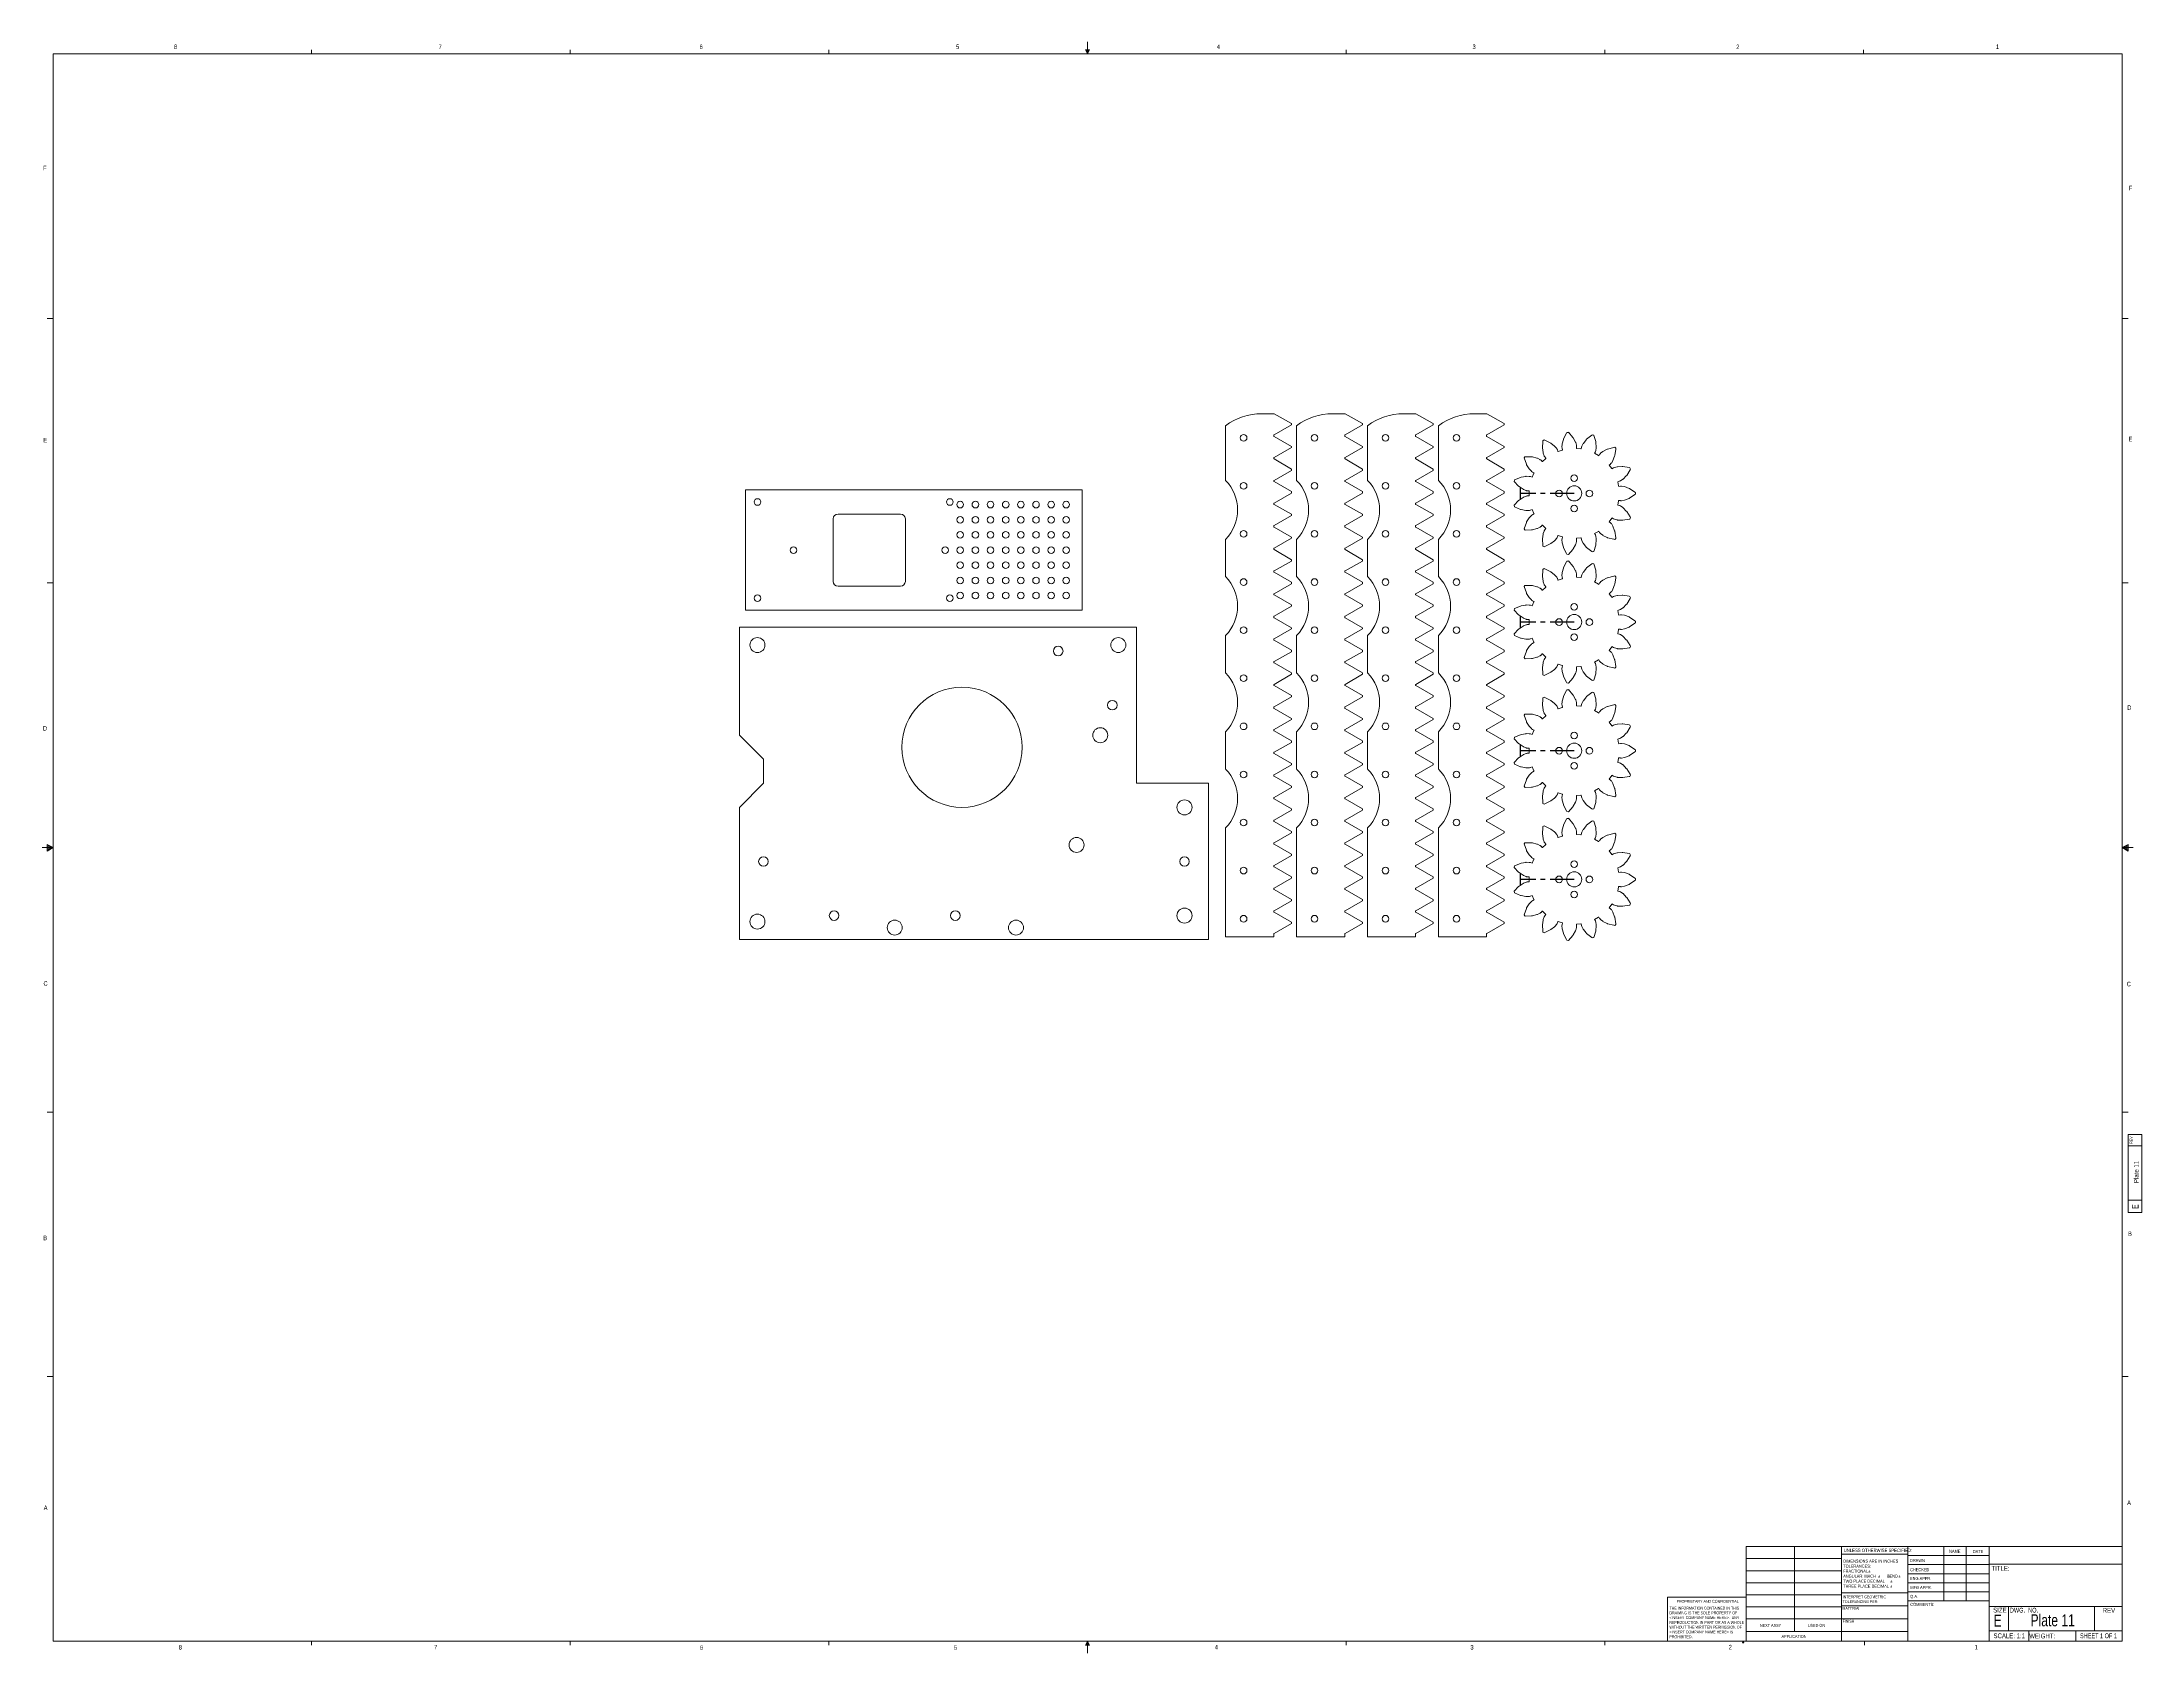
# Model space of a CAD drawing. Header units: inches. Extents: x 0.3 to 43.9, y 0.2 to 33.7.
import ezdxf

# ---------------------------------------------------------------- set-up
doc = ezdxf.new("R2010")
doc.units = ezdxf.units.IN
doc.header["$MEASUREMENT"] = 0
doc.linetypes.add('CENTERX2', pattern=[0.8, 0.5, -0.1, 0.1, -0.1])
doc.styles.add('SLDTEXTSTYLE0', font='TXT', dxfattribs={"width": 0.75})
doc.styles.add('SLDTEXTSTYLE1', font='TXT', dxfattribs={"width": 0.6875})
doc.styles.add('SLDTEXTSTYLE2', font='TXT', dxfattribs={"width": 0.694444})

# ---------------------------------------------------------------- blocks, each defined once
blk = doc.blocks.new('SW_NOTE_0')
at = {"color": 0, "linetype": 'Continuous', "lineweight": 0, "char_height": 0.06, "attachment_point": 1, "style": 'SLDTEXTSTYLE0'}
for s, insert in [('INTERPRET GEOMETRIC', (0, 0.077)), ('TOLERANCING PER:', (0, -0.022))]:
    blk.add_mtext(s, dxfattribs=dict(at, insert=insert))
blk = doc.blocks.new('SW_NOTE_1')
at = {"color": 0, "linetype": 'Continuous', "lineweight": 0, "char_height": 0.065, "attachment_point": 1, "style": 'SLDTEXTSTYLE0'}
for s, insert in [('DIMENSIONS ARE IN INCHES', (0, 0.084)), ('ANGULAR: MACH', (0, -0.229)), ('TOLERANCES:', (0, -0.021)), ('TWO PLACE DECIMAL', (0, -0.334)), ('FRACTIONAL', (0, -0.125)), ('%%p', (0.518, -0.125)), ('%%p', (0.723, -0.229)), ('BEND', (0.907, -0.229)), ('%%p', (0.979, -0.334)), ('%%p', (1.148, -0.229)), ('THREE PLACE DECIMAL', (0, -0.438)), ('%%p', (0.974, -0.438))]:
    blk.add_mtext(s, dxfattribs=dict(at, insert=insert))
blk = doc.blocks.new('SW_NOTE_2')
at = {"color": 0, "linetype": 'Continuous', "lineweight": 0, "char_height": 0.06, "attachment_point": 1, "style": 'SLDTEXTSTYLE0'}
for s, insert in [('THE INFORMATION CONTAINED IN THIS', (0, 0.077)), ('WITHOUT THE WRITTEN PERMISSION OF', (0, -0.32)), ('<INSERT COMPANY NAME HERE>.  ANY', (0, -0.121)), ('<INSERT COMPANY NAME HERE> IS', (0, -0.42)), ('DRAWING IS THE SOLE PROPERTY OF', (0, -0.022)), ('REPRODUCTION IN PART OR AS A WHOLE', (0, -0.221)), ('PROHIBITED.', (0, -0.519))]:
    blk.add_mtext(s, dxfattribs=dict(at, insert=insert))

msp = doc.modelspace()

# ---------------------------------------------------------------- linework, layer by layer
at = {"color": 7, "linetype": 'Continuous', "lineweight": 0}
for p, q in [((22.023, 33.411), (22.023, 33.658)), ((0.523, 33.411), (43.523, 33.411)), ((0.523, 33.411), (0.523, 0.411)), ((5.898, 33.411), (5.898, 33.495)), ((11.273, 33.411), (11.273, 33.495)), ((16.648, 33.411), (16.648, 33.495)), ((21.981, 33.496), (22.067, 33.496)), ((22.023, 33.411), (21.981, 33.496)), ((22.023, 33.411), (21.989, 33.496)), ((22.023, 33.411), (22.009, 33.496)), ((22.023, 33.411), (22.036, 33.496)), ((22.023, 33.411), (22.046, 33.496)), ((22.023, 33.411), (22.067, 33.496)), ((27.398, 33.411), (27.398, 33.495)), ((32.773, 33.411), (32.773, 33.495)), ((38.148, 33.411), (38.148, 33.495)), ((43.523, 0.411), (43.523, 33.411)), ((0.523, 27.911), (0.398, 27.911)), ((43.523, 27.911), (43.648, 27.911)), ((0.523, 22.411), (0.398, 22.411)), ((43.523, 22.411), (43.648, 22.411)), ((0.523, 16.911), (0.294, 16.911)), ((0.399, 16.976), (0.399, 16.837)), ((0.523, 16.911), (0.399, 16.976)), ((0.399, 16.958), (0.523, 16.911)), ((0.399, 16.934), (0.523, 16.911)), ((0.399, 16.837), (0.523, 16.911)), ((0.399, 16.865), (0.523, 16.911)), ((0.399, 16.891), (0.523, 16.911)), ((43.523, 16.911), (43.647, 16.976)), ((43.647, 16.958), (43.523, 16.911)), ((43.647, 16.934), (43.523, 16.911)), ((43.647, 16.891), (43.523, 16.911)), ((43.647, 16.865), (43.523, 16.911)), ((43.647, 16.837), (43.523, 16.911)), ((43.523, 16.911), (43.752, 16.911)), ((43.647, 16.976), (43.647, 16.837)), ((0.523, 11.411), (0.398, 11.411)), ((43.523, 11.411), (43.648, 11.411)), ((43.648, 10.943), (43.937, 10.943)), ((43.648, 10.943), (43.648, 9.32)), ((43.937, 10.943), (43.937, 9.32)), ((43.937, 10.71), (43.648, 10.71)), ((43.648, 9.576), (43.937, 9.576)), ((43.648, 9.32), (43.937, 9.32)), ((0.523, 5.911), (0.398, 5.911)), ((43.523, 5.911), (43.648, 5.911)), ((35.714, 2.375), (43.523, 2.375)), ((35.714, 0.411), (35.714, 2.375)), ((36.712, 2.375), (36.712, 0.607)), ((37.691, 0.411), (37.691, 2.375)), ((39.073, 2.221), (37.691, 2.221)), ((39.073, 2.375), (39.073, 0.411)), ((39.073, 2.187), (40.764, 2.187)), ((39.817, 2.375), (39.817, 1.25)), ((40.285, 2.375), (40.285, 1.25)), ((40.764, 2.375), (40.764, 0.411)), ((35.714, 2.125), (37.691, 2.125)), ((35.714, 1.875), (37.691, 1.875)), ((39.073, 2), (40.764, 2)), ((39.073, 1.812), (40.764, 1.812)), ((40.764, 2.008), (43.523, 2.008)), ((34.077, 0.411), (34.077, 1.325)), ((35.714, 1.325), (34.077, 1.325)), ((35.714, 1.625), (37.691, 1.625)), ((35.714, 1.375), (37.691, 1.375)), ((37.691, 1.414), (39.073, 1.414)), ((40.764, 1.625), (39.073, 1.625)), ((40.764, 1.437), (39.073, 1.437)), ((35.714, 1.125), (37.691, 1.125)), ((35.714, 0.875), (37.691, 0.875)), ((37.691, 1.144), (39.073, 1.144)), ((37.691, 0.874), (39.073, 0.874)), ((40.764, 1.25), (39.073, 1.25)), ((40.764, 1.13), (43.523, 1.13)), ((41.16, 1.13), (41.16, 0.623)), ((42.951, 1.13), (42.951, 0.623)), ((35.714, 0.607), (39.073, 0.607)), ((40.764, 0.623), (43.523, 0.623)), ((41.587, 0.623), (41.587, 0.411)), ((42.559, 0.623), (42.559, 0.411)), ((43.523, 0.411), (0.523, 0.411)), ((5.898, 0.411), (5.898, 0.326)), ((11.273, 0.411), (11.273, 0.326)), ((16.648, 0.411), (16.648, 0.326)), ((22.023, 0.411), (21.981, 0.325)), ((21.981, 0.325), (22.067, 0.325)), ((22.023, 0.411), (21.989, 0.325)), ((22.023, 0.411), (22.009, 0.325)), ((22.023, 0.411), (22.023, 0.163)), ((22.023, 0.411), (22.067, 0.325)), ((22.023, 0.411), (22.046, 0.325)), ((22.023, 0.411), (22.036, 0.325)), ((27.398, 0.411), (27.398, 0.326)), ((32.773, 0.411), (32.773, 0.326)), ((35.634, 0.376), (35.648, 0.411)), ((35.66, 0.376), (35.634, 0.376)), ((35.648, 0.411), (35.66, 0.376)), ((38.173, 0.411), (38.173, 0.326))]:
    msp.add_line(p, q, dxfattribs=at)
at = {"color": 7, "linetype": 'Continuous', "lineweight": 15}
for p, q in [((25.899, 25.93), (25.642, 25.93)), ((26.259, 25.723), (25.899, 25.93)), ((27.374, 25.93), (27.117, 25.93)), ((27.734, 25.723), (27.374, 25.93)), ((28.849, 25.93), (28.592, 25.93)), ((29.209, 25.723), (28.849, 25.93)), ((30.324, 25.93), (30.067, 25.93)), ((30.684, 25.723), (30.324, 25.93)), ((24.892, 25.68), (24.892, 24.543)), ((25.892, 25.487), (25.899, 25.487)), ((25.892, 25.459), (25.892, 25.487)), ((25.899, 25.459), (25.892, 25.459)), ((25.899, 25.487), (26.259, 25.695)), ((26.259, 25.251), (25.899, 25.459)), ((26.259, 25.695), (26.259, 25.723)), ((26.367, 25.68), (26.367, 24.543)), ((27.367, 25.487), (27.374, 25.487)), ((27.367, 25.459), (27.367, 25.487)), ((27.374, 25.459), (27.367, 25.459)), ((27.374, 25.487), (27.734, 25.695)), ((27.734, 25.251), (27.374, 25.459)), ((27.734, 25.695), (27.734, 25.723)), ((27.842, 25.68), (27.842, 24.543)), ((28.842, 25.487), (28.849, 25.487)), ((28.842, 25.459), (28.842, 25.487)), ((28.849, 25.459), (28.842, 25.459)), ((28.849, 25.487), (29.209, 25.695)), ((29.209, 25.251), (28.849, 25.459)), ((29.209, 25.695), (29.209, 25.723)), ((29.317, 25.68), (29.317, 24.543)), ((30.317, 25.459), (30.317, 25.487)), ((30.317, 25.487), (30.324, 25.487)), ((30.324, 25.459), (30.317, 25.459)), ((30.324, 25.487), (30.684, 25.695)), ((30.684, 25.251), (30.324, 25.459)), ((30.684, 25.695), (30.684, 25.723)), ((31.476, 25.217), (31.484, 25.354)), ((31.485, 25.369), (31.484, 25.354)), ((31.485, 25.369), (31.512, 25.384)), ((31.514, 25.386), (31.512, 25.384)), ((31.514, 25.386), (31.637, 25.325)), ((31.65, 25.318), (31.637, 25.325)), ((31.65, 25.318), (31.727, 25.258)), ((31.888, 25.301), (31.914, 25.395)), ((31.917, 25.405), (31.914, 25.395)), ((31.917, 25.405), (31.98, 25.526)), ((31.987, 25.539), (31.98, 25.526)), ((31.987, 25.539), (32.017, 25.542)), ((32.021, 25.543), (32.017, 25.542)), ((32.108, 25.438), (32.021, 25.543)), ((32.108, 25.438), (32.118, 25.426)), ((32.163, 25.34), (32.118, 25.426)), ((32.163, 25.34), (32.168, 25.33)), ((32.184, 25.274), (32.168, 25.33)), ((32.327, 25.313), (32.324, 25.308)), ((32.327, 25.313), (32.389, 25.388)), ((32.396, 25.397), (32.389, 25.388)), ((32.396, 25.397), (32.503, 25.481)), ((32.515, 25.491), (32.503, 25.481)), ((32.515, 25.491), (32.544, 25.481)), ((32.547, 25.48), (32.544, 25.481)), ((32.584, 25.349), (32.547, 25.48)), ((32.584, 25.349), (32.588, 25.334)), ((32.594, 25.237), (32.588, 25.334)), ((25.892, 25.016), (25.899, 25.016)), ((25.892, 24.988), (25.892, 25.016)), ((25.899, 24.988), (25.892, 24.988)), ((25.899, 25.016), (26.259, 25.224)), ((26.259, 24.78), (25.899, 24.988)), ((26.259, 25.224), (26.259, 25.251)), ((27.367, 25.016), (27.374, 25.016)), ((27.367, 24.988), (27.367, 25.016)), ((27.374, 24.988), (27.367, 24.988)), ((27.374, 25.016), (27.734, 25.224)), ((27.734, 24.78), (27.374, 24.988)), ((27.734, 25.224), (27.734, 25.251)), ((28.842, 25.016), (28.849, 25.016)), ((28.842, 24.988), (28.842, 25.016)), ((28.849, 24.988), (28.842, 24.988)), ((28.849, 25.016), (29.209, 25.224)), ((29.209, 24.78), (28.849, 24.988)), ((29.209, 25.224), (29.209, 25.251)), ((30.317, 25.016), (30.324, 25.016)), ((30.317, 24.988), (30.317, 25.016)), ((30.324, 24.988), (30.317, 24.988)), ((30.324, 25.016), (30.684, 25.224)), ((30.684, 24.78), (30.324, 24.988)), ((30.684, 25.224), (30.684, 25.251)), ((31.096, 25.009), (31.114, 25.033)), ((31.096, 25.009), (31.143, 24.881)), ((31.116, 25.036), (31.114, 25.033)), ((31.116, 25.036), (31.252, 25.031)), ((31.149, 24.867), (31.143, 24.881)), ((31.267, 25.03), (31.252, 25.031)), ((31.267, 25.03), (31.362, 25.006)), ((31.372, 25.003), (31.362, 25.006)), ((31.372, 25.003), (31.425, 24.977)), ((31.431, 24.974), (31.425, 24.977)), ((31.431, 24.974), (31.446, 24.963)), ((31.448, 24.962), (31.446, 24.963)), ((31.448, 24.962), (31.472, 24.937)), ((31.475, 24.934), (31.472, 24.937)), ((31.475, 24.934), (31.542, 24.994)), ((31.476, 25.217), (31.49, 25.121)), ((31.491, 25.11), (31.49, 25.121)), ((31.491, 25.11), (31.511, 25.055)), ((31.514, 25.049), (31.511, 25.055)), ((31.514, 25.049), (31.524, 25.033)), ((31.525, 25.031), (31.524, 25.033)), ((31.525, 25.031), (31.547, 25.004)), ((31.549, 25.001), (31.542, 24.994)), ((31.549, 25.001), (31.547, 25.004)), ((31.735, 25.251), (31.727, 25.258)), ((31.773, 25.206), (31.735, 25.251)), ((31.773, 25.206), (31.777, 25.201)), ((31.786, 25.184), (31.777, 25.201)), ((31.786, 25.184), (31.787, 25.182)), ((31.8, 25.15), (31.787, 25.182)), ((31.8, 25.15), (31.801, 25.146)), ((31.801, 25.146), (31.886, 25.174)), ((31.883, 25.236), (31.887, 25.294)), ((31.883, 25.236), (31.886, 25.217)), ((31.886, 25.214), (31.886, 25.217)), ((31.886, 25.214), (31.895, 25.181)), ((31.896, 25.177), (31.886, 25.174)), ((31.888, 25.301), (31.887, 25.294)), ((31.896, 25.177), (31.895, 25.181)), ((32.184, 25.274), (32.186, 25.268)), ((32.187, 25.248), (32.186, 25.268)), ((32.187, 25.242), (32.186, 25.208)), ((32.186, 25.208), (32.275, 25.198)), ((32.187, 25.248), (32.188, 25.246)), ((32.188, 25.246), (32.187, 25.242)), ((32.284, 25.197), (32.275, 25.198)), ((32.284, 25.197), (32.29, 25.231)), ((32.29, 25.235), (32.296, 25.254)), ((32.29, 25.235), (32.29, 25.231)), ((32.297, 25.256), (32.296, 25.254)), ((32.297, 25.256), (32.324, 25.308)), ((32.577, 25.138), (32.561, 25.107)), ((32.561, 25.107), (32.639, 25.062)), ((32.579, 25.142), (32.577, 25.138)), ((32.585, 25.16), (32.579, 25.142)), ((32.586, 25.162), (32.585, 25.16)), ((32.594, 25.22), (32.586, 25.162)), ((32.594, 25.237), (32.595, 25.226)), ((32.595, 25.226), (32.594, 25.22)), ((32.648, 25.057), (32.639, 25.062)), ((32.648, 25.057), (32.666, 25.087)), ((32.669, 25.09), (32.666, 25.087)), ((32.669, 25.09), (32.681, 25.104)), ((32.683, 25.106), (32.681, 25.104)), ((32.683, 25.106), (32.729, 25.142)), ((32.734, 25.146), (32.729, 25.142)), ((32.734, 25.146), (32.821, 25.189)), ((32.831, 25.194), (32.821, 25.189)), ((32.831, 25.194), (32.963, 25.228)), ((32.891, 24.884), (32.864, 24.863)), ((32.894, 24.887), (32.891, 24.884)), ((32.907, 24.901), (32.894, 24.887)), ((32.909, 24.903), (32.907, 24.901)), ((32.94, 24.952), (32.909, 24.903)), ((32.943, 24.958), (32.94, 24.952)), ((32.977, 25.049), (32.943, 24.958)), ((32.978, 25.232), (32.963, 25.228)), ((32.981, 25.059), (32.977, 25.049)), ((32.978, 25.232), (33, 25.212)), ((33.001, 25.194), (32.981, 25.059)), ((33.003, 25.209), (33, 25.212)), ((33.003, 25.209), (33.001, 25.194)), ((25.892, 24.544), (25.899, 24.544)), ((25.892, 24.517), (25.892, 24.544)), ((25.899, 24.517), (25.892, 24.517)), ((25.899, 24.544), (26.259, 24.752)), ((26.259, 24.309), (25.899, 24.517)), ((26.259, 24.752), (26.259, 24.78)), ((27.367, 24.544), (27.374, 24.544)), ((27.367, 24.517), (27.367, 24.544)), ((27.374, 24.517), (27.367, 24.517)), ((27.374, 24.544), (27.734, 24.752)), ((27.734, 24.309), (27.374, 24.517)), ((27.734, 24.752), (27.734, 24.78)), ((28.842, 24.544), (28.849, 24.544)), ((28.842, 24.517), (28.842, 24.544)), ((28.849, 24.517), (28.842, 24.517)), ((28.849, 24.544), (29.209, 24.752)), ((29.209, 24.309), (28.849, 24.517)), ((29.209, 24.752), (29.209, 24.78)), ((30.317, 24.544), (30.324, 24.544)), ((30.317, 24.517), (30.317, 24.544)), ((30.324, 24.517), (30.317, 24.517)), ((30.324, 24.544), (30.684, 24.752)), ((30.684, 24.309), (30.324, 24.517)), ((30.684, 24.752), (30.684, 24.78)), ((30.887, 24.522), (30.893, 24.551)), ((30.887, 24.522), (30.982, 24.424)), ((30.894, 24.555), (30.893, 24.551)), ((30.894, 24.555), (31.021, 24.605)), ((31.035, 24.611), (31.021, 24.605)), ((31.035, 24.611), (31.131, 24.627)), ((31.141, 24.629), (31.131, 24.627)), ((31.141, 24.629), (31.2, 24.627)), ((31.149, 24.867), (31.201, 24.784)), ((31.206, 24.626), (31.2, 24.627)), ((31.207, 24.775), (31.201, 24.784)), ((31.206, 24.626), (31.225, 24.622)), ((31.207, 24.775), (31.247, 24.733)), ((31.227, 24.622), (31.225, 24.622)), ((31.227, 24.622), (31.26, 24.609)), ((31.252, 24.729), (31.247, 24.733)), ((31.268, 24.717), (31.252, 24.729)), ((31.263, 24.608), (31.26, 24.609)), ((31.263, 24.608), (31.3, 24.69)), ((31.27, 24.716), (31.268, 24.717)), ((31.3, 24.7), (31.27, 24.716)), ((31.304, 24.699), (31.3, 24.7)), ((31.304, 24.699), (31.3, 24.69)), ((32.917, 24.79), (32.864, 24.863)), ((32.917, 24.79), (32.922, 24.782)), ((32.922, 24.782), (32.952, 24.801)), ((32.955, 24.803), (32.952, 24.801)), ((32.955, 24.803), (32.973, 24.811)), ((32.974, 24.812), (32.973, 24.811)), ((32.974, 24.812), (33.031, 24.826)), ((33.037, 24.828), (33.031, 24.826)), ((33.037, 24.828), (33.135, 24.832)), ((33.074, 24.525), (33.041, 24.516)), ((33.06, 24.429), (33.041, 24.516)), ((33.078, 24.526), (33.074, 24.525)), ((33.096, 24.534), (33.078, 24.526)), ((33.098, 24.535), (33.096, 24.534)), ((33.147, 24.567), (33.098, 24.535)), ((33.146, 24.832), (33.135, 24.832)), ((33.146, 24.832), (33.28, 24.81)), ((33.152, 24.571), (33.147, 24.567)), ((33.22, 24.64), (33.152, 24.571)), ((33.228, 24.648), (33.22, 24.64)), ((33.301, 24.763), (33.228, 24.648)), ((33.295, 24.807), (33.28, 24.81)), ((33.307, 24.779), (33.295, 24.807)), ((33.309, 24.776), (33.301, 24.763)), ((33.307, 24.779), (33.309, 24.776)), ((21.912, 24.344), (14.912, 24.344)), ((14.912, 24.344), (14.912, 21.844)), ((21.912, 21.844), (21.912, 24.344)), ((25.892, 24.073), (25.899, 24.073)), ((25.892, 24.045), (25.892, 24.073)), ((25.899, 24.045), (25.892, 24.045)), ((25.899, 24.073), (26.259, 24.281)), ((26.259, 23.838), (25.899, 24.045)), ((26.259, 24.281), (26.259, 24.309)), ((27.367, 24.073), (27.374, 24.073)), ((27.367, 24.045), (27.367, 24.073)), ((27.374, 24.045), (27.367, 24.045)), ((27.374, 24.073), (27.734, 24.281)), ((27.734, 23.838), (27.374, 24.045)), ((27.734, 24.281), (27.734, 24.309)), ((28.842, 24.073), (28.849, 24.073)), ((28.842, 24.045), (28.842, 24.073)), ((28.849, 24.045), (28.842, 24.045)), ((28.849, 24.073), (29.209, 24.281)), ((29.209, 23.838), (28.849, 24.045)), ((29.209, 24.281), (29.209, 24.309)), ((30.317, 24.073), (30.324, 24.073)), ((30.317, 24.045), (30.317, 24.073)), ((30.324, 24.045), (30.317, 24.045)), ((30.324, 24.073), (30.684, 24.281)), ((30.684, 23.838), (30.324, 24.045)), ((30.684, 24.281), (30.684, 24.309)), ((30.887, 24.025), (30.982, 24.122)), ((30.887, 24.025), (30.893, 23.995)), ((30.993, 24.413), (30.982, 24.424)), ((30.993, 24.133), (30.982, 24.122)), ((31.074, 24.359), (30.993, 24.413)), ((30.993, 24.133), (31.074, 24.187)), ((31.083, 24.353), (31.074, 24.359)), ((31.083, 24.193), (31.074, 24.187)), ((31.137, 24.331), (31.083, 24.353)), ((31.083, 24.193), (31.137, 24.215)), ((31.143, 24.329), (31.137, 24.331)), ((31.143, 24.217), (31.137, 24.215)), ((31.162, 24.325), (31.143, 24.329)), ((31.143, 24.217), (31.162, 24.221)), ((31.164, 24.325), (31.162, 24.325)), ((31.164, 24.221), (31.162, 24.221)), ((31.199, 24.323), (31.164, 24.325)), ((31.164, 24.221), (31.199, 24.223)), ((31.203, 24.323), (31.199, 24.323)), ((31.203, 24.223), (31.199, 24.223)), ((31.203, 24.323), (31.203, 24.313)), ((31.203, 24.223), (31.203, 24.313)), ((33.06, 24.118), (33.041, 24.03)), ((33.041, 24.03), (33.074, 24.021)), ((33.06, 24.429), (33.062, 24.419)), ((33.062, 24.127), (33.06, 24.118)), ((33.062, 24.419), (33.096, 24.424)), ((33.096, 24.122), (33.062, 24.127)), ((33.078, 24.02), (33.074, 24.021)), ((33.078, 24.02), (33.096, 24.013)), ((33.1, 24.425), (33.096, 24.424)), ((33.1, 24.121), (33.096, 24.122)), ((33.098, 24.012), (33.096, 24.013)), ((33.098, 24.012), (33.147, 23.979)), ((33.1, 24.425), (33.119, 24.425)), ((33.119, 24.121), (33.1, 24.121)), ((33.121, 24.425), (33.119, 24.425)), ((33.121, 24.121), (33.119, 24.121)), ((33.121, 24.425), (33.179, 24.415)), ((33.179, 24.131), (33.121, 24.121)), ((33.185, 24.414), (33.179, 24.415)), ((33.185, 24.132), (33.179, 24.131)), ((33.185, 24.414), (33.276, 24.378)), ((33.276, 24.168), (33.185, 24.132)), ((33.286, 24.374), (33.276, 24.378)), ((33.286, 24.172), (33.276, 24.168)), ((33.286, 24.374), (33.4, 24.298)), ((33.4, 24.248), (33.286, 24.172)), ((33.412, 24.29), (33.4, 24.298)), ((33.412, 24.256), (33.4, 24.248)), ((33.412, 24.29), (33.412, 24.287)), ((33.412, 24.287), (33.412, 24.256)), ((16.737, 23.744), (16.737, 22.444)), ((18.137, 23.844), (16.837, 23.844)), ((18.237, 22.444), (18.237, 23.744)), ((25.892, 23.602), (25.899, 23.602)), ((25.892, 23.574), (25.892, 23.602)), ((25.899, 23.574), (25.892, 23.574)), ((25.899, 23.602), (26.259, 23.81)), ((26.259, 23.366), (25.899, 23.574)), ((26.259, 23.81), (26.259, 23.838)), ((27.367, 23.602), (27.374, 23.602)), ((27.367, 23.574), (27.367, 23.602)), ((27.374, 23.574), (27.367, 23.574)), ((27.374, 23.602), (27.734, 23.81)), ((27.734, 23.366), (27.374, 23.574)), ((27.734, 23.81), (27.734, 23.838)), ((28.842, 23.602), (28.849, 23.602)), ((28.842, 23.574), (28.842, 23.602)), ((28.849, 23.574), (28.842, 23.574)), ((28.849, 23.602), (29.209, 23.81)), ((29.209, 23.366), (28.849, 23.574)), ((29.209, 23.81), (29.209, 23.838)), ((30.317, 23.602), (30.324, 23.602)), ((30.317, 23.574), (30.317, 23.602)), ((30.324, 23.574), (30.317, 23.574)), ((30.324, 23.602), (30.684, 23.81)), ((30.684, 23.366), (30.324, 23.574)), ((30.684, 23.81), (30.684, 23.838)), ((30.894, 23.992), (30.893, 23.995)), ((31.021, 23.941), (30.894, 23.992)), ((31.035, 23.936), (31.021, 23.941)), ((31.131, 23.919), (31.035, 23.936)), ((31.096, 23.537), (31.143, 23.665)), ((31.141, 23.917), (31.131, 23.919)), ((31.2, 23.92), (31.141, 23.917)), ((31.149, 23.68), (31.143, 23.665)), ((31.149, 23.68), (31.201, 23.762)), ((31.206, 23.92), (31.2, 23.92)), ((31.207, 23.771), (31.201, 23.762)), ((31.225, 23.924), (31.206, 23.92)), ((31.207, 23.771), (31.247, 23.813)), ((31.227, 23.925), (31.225, 23.924)), ((31.26, 23.937), (31.227, 23.925)), ((31.252, 23.818), (31.247, 23.813)), ((31.252, 23.818), (31.268, 23.829)), ((31.263, 23.938), (31.26, 23.937)), ((31.263, 23.938), (31.3, 23.857)), ((31.27, 23.83), (31.268, 23.829)), ((31.27, 23.83), (31.3, 23.846)), ((31.304, 23.848), (31.3, 23.857)), ((31.304, 23.848), (31.3, 23.846)), ((31.425, 23.569), (31.372, 23.543)), ((31.431, 23.572), (31.425, 23.569)), ((31.446, 23.583), (31.431, 23.572)), ((31.448, 23.585), (31.446, 23.583)), ((31.472, 23.609), (31.448, 23.585)), ((31.475, 23.612), (31.472, 23.609)), ((31.542, 23.552), (31.475, 23.612)), ((32.917, 23.756), (32.864, 23.684)), ((32.864, 23.684), (32.891, 23.662)), ((32.894, 23.659), (32.891, 23.662)), ((32.907, 23.645), (32.894, 23.659)), ((32.907, 23.645), (32.909, 23.644)), ((32.94, 23.594), (32.909, 23.644)), ((32.922, 23.764), (32.917, 23.756)), ((32.952, 23.745), (32.922, 23.764)), ((32.94, 23.594), (32.943, 23.589)), ((32.977, 23.497), (32.943, 23.589)), ((32.955, 23.743), (32.952, 23.745)), ((32.973, 23.735), (32.955, 23.743)), ((32.974, 23.734), (32.973, 23.735)), ((33.031, 23.72), (32.974, 23.734)), ((33.037, 23.718), (33.031, 23.72)), ((33.135, 23.714), (33.037, 23.718)), ((33.146, 23.714), (33.135, 23.714)), ((33.28, 23.737), (33.146, 23.714)), ((33.152, 23.976), (33.147, 23.979)), ((33.22, 23.906), (33.152, 23.976)), ((33.22, 23.906), (33.228, 23.898)), ((33.301, 23.783), (33.228, 23.898)), ((33.295, 23.739), (33.28, 23.737)), ((33.307, 23.767), (33.295, 23.739)), ((33.301, 23.783), (33.309, 23.77)), ((33.309, 23.77), (33.307, 23.767)), ((24.892, 23.318), (24.892, 22.543)), ((25.899, 23.131), (26.259, 23.339)), ((26.259, 23.339), (26.259, 23.366)), ((26.367, 23.318), (26.367, 22.543)), ((27.374, 23.131), (27.734, 23.339)), ((27.734, 23.339), (27.734, 23.366)), ((27.842, 23.318), (27.842, 22.543)), ((28.849, 23.131), (29.209, 23.339)), ((29.209, 23.339), (29.209, 23.366)), ((29.317, 23.318), (29.317, 22.543)), ((30.324, 23.131), (30.684, 23.339)), ((30.684, 23.339), (30.684, 23.366)), ((31.096, 23.537), (31.114, 23.513)), ((31.116, 23.51), (31.114, 23.513)), ((31.252, 23.516), (31.116, 23.51)), ((31.267, 23.516), (31.252, 23.516)), ((31.362, 23.54), (31.267, 23.516)), ((31.372, 23.543), (31.362, 23.54)), ((31.476, 23.329), (31.49, 23.425)), ((31.476, 23.329), (31.484, 23.193)), ((31.485, 23.177), (31.484, 23.193)), ((31.512, 23.162), (31.485, 23.177)), ((31.491, 23.436), (31.49, 23.425)), ((31.491, 23.436), (31.511, 23.491)), ((31.514, 23.497), (31.511, 23.491)), ((31.514, 23.161), (31.512, 23.162)), ((31.514, 23.497), (31.524, 23.514)), ((31.637, 23.221), (31.514, 23.161)), ((31.525, 23.515), (31.524, 23.514)), ((31.525, 23.515), (31.547, 23.542)), ((31.549, 23.545), (31.542, 23.552)), ((31.549, 23.545), (31.547, 23.542)), ((31.65, 23.228), (31.637, 23.221)), ((31.727, 23.288), (31.65, 23.228)), ((31.735, 23.295), (31.727, 23.288)), ((31.773, 23.34), (31.735, 23.295)), ((31.777, 23.345), (31.773, 23.34)), ((31.786, 23.362), (31.777, 23.345)), ((31.787, 23.364), (31.786, 23.362)), ((31.8, 23.396), (31.787, 23.364)), ((31.801, 23.4), (31.8, 23.396)), ((31.886, 23.372), (31.801, 23.4)), ((31.883, 23.31), (31.886, 23.33)), ((31.883, 23.31), (31.887, 23.252)), ((31.896, 23.369), (31.886, 23.372)), ((31.886, 23.332), (31.895, 23.365)), ((31.886, 23.332), (31.886, 23.33)), ((31.888, 23.246), (31.887, 23.252)), ((31.888, 23.246), (31.914, 23.152)), ((31.896, 23.369), (31.895, 23.365)), ((31.917, 23.141), (31.914, 23.152)), ((31.917, 23.141), (31.98, 23.02)), ((32.163, 23.206), (32.118, 23.12)), ((32.168, 23.216), (32.163, 23.206)), ((32.184, 23.272), (32.168, 23.216)), ((32.186, 23.279), (32.184, 23.272)), ((32.275, 23.348), (32.186, 23.339)), ((32.187, 23.304), (32.186, 23.339)), ((32.187, 23.298), (32.186, 23.279)), ((32.187, 23.304), (32.188, 23.3)), ((32.188, 23.3), (32.187, 23.298)), ((32.284, 23.349), (32.275, 23.348)), ((32.284, 23.349), (32.29, 23.315)), ((32.29, 23.311), (32.29, 23.315)), ((32.29, 23.311), (32.296, 23.292)), ((32.297, 23.29), (32.296, 23.292)), ((32.297, 23.29), (32.324, 23.239)), ((32.327, 23.233), (32.324, 23.239)), ((32.327, 23.233), (32.389, 23.158)), ((32.396, 23.149), (32.389, 23.158)), ((32.503, 23.065), (32.396, 23.149)), ((32.584, 23.197), (32.547, 23.066)), ((32.639, 23.484), (32.561, 23.439)), ((32.577, 23.408), (32.561, 23.439)), ((32.577, 23.408), (32.579, 23.405)), ((32.585, 23.386), (32.579, 23.405)), ((32.588, 23.212), (32.584, 23.197)), ((32.585, 23.386), (32.586, 23.384)), ((32.594, 23.326), (32.586, 23.384)), ((32.594, 23.309), (32.588, 23.212)), ((32.594, 23.326), (32.595, 23.32)), ((32.595, 23.32), (32.594, 23.309)), ((32.648, 23.489), (32.639, 23.484)), ((32.648, 23.489), (32.666, 23.46)), ((32.669, 23.456), (32.666, 23.46)), ((32.669, 23.456), (32.681, 23.442)), ((32.683, 23.44), (32.681, 23.442)), ((32.729, 23.404), (32.683, 23.44)), ((32.734, 23.4), (32.729, 23.404)), ((32.821, 23.357), (32.734, 23.4)), ((32.831, 23.352), (32.821, 23.357)), ((32.963, 23.318), (32.831, 23.352)), ((32.978, 23.314), (32.963, 23.318)), ((32.977, 23.497), (32.981, 23.487)), ((33, 23.335), (32.978, 23.314)), ((33.001, 23.352), (32.981, 23.487)), ((33.003, 23.337), (33, 23.335)), ((33.001, 23.352), (33.003, 23.337)), ((25.892, 23.131), (25.899, 23.131)), ((25.892, 23.103), (25.892, 23.131)), ((25.899, 23.103), (25.892, 23.103)), ((26.259, 22.895), (25.899, 23.103)), ((25.899, 22.66), (26.259, 22.867)), ((26.259, 22.867), (26.259, 22.895)), ((27.367, 23.131), (27.374, 23.131)), ((27.367, 23.103), (27.367, 23.131)), ((27.374, 23.103), (27.367, 23.103)), ((27.734, 22.895), (27.374, 23.103)), ((27.374, 22.66), (27.734, 22.867)), ((27.734, 22.867), (27.734, 22.895)), ((28.842, 23.131), (28.849, 23.131)), ((28.842, 23.103), (28.842, 23.131)), ((28.849, 23.103), (28.842, 23.103)), ((29.209, 22.895), (28.849, 23.103)), ((28.849, 22.66), (29.209, 22.867)), ((29.209, 22.867), (29.209, 22.895)), ((30.317, 23.131), (30.324, 23.131)), ((30.317, 23.103), (30.317, 23.131)), ((30.324, 23.103), (30.317, 23.103)), ((30.684, 22.895), (30.324, 23.103)), ((30.324, 22.66), (30.684, 22.867)), ((30.684, 22.867), (30.684, 22.895)), ((31.485, 22.694), (31.512, 22.709)), ((31.514, 22.711), (31.512, 22.709)), ((31.514, 22.711), (31.637, 22.65)), ((31.888, 22.626), (31.914, 22.72)), ((31.917, 22.73), (31.914, 22.72)), ((31.917, 22.73), (31.98, 22.851)), ((31.987, 23.007), (31.98, 23.02)), ((31.987, 22.864), (31.98, 22.851)), ((32.017, 23.004), (31.987, 23.007)), ((31.987, 22.864), (32.017, 22.867)), ((32.021, 23.003), (32.017, 23.004)), ((32.021, 22.868), (32.017, 22.867)), ((32.108, 23.108), (32.021, 23.003)), ((32.108, 22.763), (32.021, 22.868)), ((32.118, 23.12), (32.108, 23.108)), ((32.108, 22.763), (32.118, 22.751)), ((32.163, 22.665), (32.118, 22.751)), ((32.327, 22.638), (32.389, 22.713)), ((32.396, 22.722), (32.389, 22.713)), ((32.396, 22.722), (32.503, 22.806)), ((32.515, 23.055), (32.503, 23.065)), ((32.515, 22.816), (32.503, 22.806)), ((32.544, 23.065), (32.515, 23.055)), ((32.515, 22.816), (32.544, 22.806)), ((32.547, 23.066), (32.544, 23.065)), ((32.547, 22.805), (32.544, 22.806)), ((32.584, 22.674), (32.547, 22.805)), ((16.837, 22.344), (18.137, 22.344)), ((25.892, 22.66), (25.899, 22.66)), ((25.892, 22.632), (25.892, 22.66)), ((25.899, 22.632), (25.892, 22.632)), ((26.259, 22.424), (25.899, 22.632)), ((25.899, 22.188), (26.259, 22.396)), ((26.259, 22.396), (26.259, 22.424)), ((27.367, 22.66), (27.374, 22.66)), ((27.367, 22.632), (27.367, 22.66)), ((27.374, 22.632), (27.367, 22.632)), ((27.734, 22.424), (27.374, 22.632)), ((27.374, 22.188), (27.734, 22.396)), ((27.734, 22.396), (27.734, 22.424)), ((28.842, 22.66), (28.849, 22.66)), ((28.842, 22.632), (28.842, 22.66)), ((28.849, 22.632), (28.842, 22.632)), ((29.209, 22.424), (28.849, 22.632)), ((28.849, 22.188), (29.209, 22.396)), ((29.209, 22.396), (29.209, 22.424)), ((30.317, 22.66), (30.324, 22.66)), ((30.317, 22.632), (30.317, 22.66)), ((30.324, 22.632), (30.317, 22.632)), ((30.684, 22.424), (30.324, 22.632)), ((30.324, 22.188), (30.684, 22.396)), ((30.684, 22.396), (30.684, 22.424)), ((31.096, 22.334), (31.114, 22.358)), ((31.096, 22.334), (31.143, 22.206)), ((31.116, 22.361), (31.114, 22.358)), ((31.116, 22.361), (31.252, 22.356)), ((31.267, 22.355), (31.252, 22.356)), ((31.267, 22.355), (31.362, 22.331)), ((31.372, 22.328), (31.362, 22.331)), ((31.372, 22.328), (31.425, 22.302)), ((31.431, 22.299), (31.425, 22.302)), ((31.431, 22.299), (31.446, 22.288)), ((31.448, 22.287), (31.446, 22.288)), ((31.448, 22.287), (31.472, 22.262)), ((31.475, 22.259), (31.472, 22.262)), ((31.475, 22.259), (31.542, 22.319)), ((31.476, 22.542), (31.484, 22.679)), ((31.476, 22.542), (31.49, 22.446)), ((31.485, 22.694), (31.484, 22.679)), ((31.491, 22.435), (31.49, 22.446)), ((31.491, 22.435), (31.511, 22.38)), ((31.514, 22.374), (31.511, 22.38)), ((31.514, 22.374), (31.524, 22.358)), ((31.525, 22.356), (31.524, 22.358)), ((31.525, 22.356), (31.547, 22.329)), ((31.549, 22.326), (31.542, 22.319)), ((31.549, 22.326), (31.547, 22.329)), ((31.65, 22.643), (31.637, 22.65)), ((31.65, 22.643), (31.727, 22.583)), ((31.735, 22.576), (31.727, 22.583)), ((31.773, 22.531), (31.735, 22.576)), ((31.773, 22.531), (31.777, 22.526)), ((31.786, 22.509), (31.777, 22.526)), ((31.786, 22.509), (31.787, 22.507)), ((31.8, 22.475), (31.787, 22.507)), ((31.8, 22.475), (31.801, 22.471)), ((31.801, 22.471), (31.886, 22.499)), ((31.883, 22.561), (31.887, 22.619)), ((31.883, 22.561), (31.886, 22.542)), ((31.886, 22.539), (31.886, 22.542)), ((31.886, 22.539), (31.895, 22.506)), ((31.896, 22.502), (31.886, 22.499)), ((31.888, 22.626), (31.887, 22.619)), ((31.896, 22.502), (31.895, 22.506)), ((32.163, 22.665), (32.168, 22.655)), ((32.184, 22.599), (32.168, 22.655)), ((32.184, 22.599), (32.186, 22.593)), ((32.187, 22.573), (32.186, 22.593)), ((32.187, 22.567), (32.186, 22.533)), ((32.186, 22.533), (32.275, 22.523)), ((32.187, 22.573), (32.188, 22.571)), ((32.188, 22.571), (32.187, 22.567)), ((32.284, 22.522), (32.275, 22.523)), ((32.284, 22.522), (32.29, 22.556)), ((32.29, 22.56), (32.296, 22.579)), ((32.29, 22.56), (32.29, 22.556)), ((32.297, 22.581), (32.296, 22.579)), ((32.297, 22.581), (32.324, 22.633)), ((32.327, 22.638), (32.324, 22.633)), ((32.577, 22.463), (32.561, 22.432)), ((32.561, 22.432), (32.639, 22.387)), ((32.579, 22.467), (32.577, 22.463)), ((32.585, 22.485), (32.579, 22.467)), ((32.584, 22.674), (32.588, 22.659)), ((32.586, 22.487), (32.585, 22.485)), ((32.594, 22.545), (32.586, 22.487)), ((32.594, 22.562), (32.588, 22.659)), ((32.594, 22.562), (32.595, 22.551)), ((32.595, 22.551), (32.594, 22.545)), ((32.648, 22.382), (32.639, 22.387)), ((32.648, 22.382), (32.666, 22.412)), ((32.669, 22.415), (32.666, 22.412)), ((32.669, 22.415), (32.681, 22.429)), ((32.683, 22.431), (32.681, 22.429)), ((32.683, 22.431), (32.729, 22.467)), ((32.734, 22.471), (32.729, 22.467)), ((32.734, 22.471), (32.821, 22.514)), ((32.831, 22.519), (32.821, 22.514)), ((32.831, 22.519), (32.963, 22.553)), ((32.94, 22.277), (32.909, 22.228)), ((32.943, 22.283), (32.94, 22.277)), ((32.977, 22.374), (32.943, 22.283)), ((32.978, 22.557), (32.963, 22.553)), ((32.981, 22.384), (32.977, 22.374)), ((32.978, 22.557), (33, 22.537)), ((33.001, 22.519), (32.981, 22.384)), ((33.003, 22.534), (33, 22.537)), ((33.003, 22.534), (33.001, 22.519)), ((14.912, 21.844), (21.912, 21.844)), ((25.892, 22.188), (25.899, 22.188)), ((25.892, 22.161), (25.892, 22.188)), ((25.899, 22.161), (25.892, 22.161)), ((26.259, 21.953), (25.899, 22.161)), ((25.899, 21.717), (26.259, 21.925)), ((26.259, 21.925), (26.259, 21.953)), ((27.367, 22.188), (27.374, 22.188)), ((27.367, 22.161), (27.367, 22.188)), ((27.374, 22.161), (27.367, 22.161)), ((27.734, 21.953), (27.374, 22.161)), ((27.374, 21.717), (27.734, 21.925)), ((27.734, 21.925), (27.734, 21.953)), ((28.842, 22.188), (28.849, 22.188)), ((28.842, 22.161), (28.842, 22.188)), ((28.849, 22.161), (28.842, 22.161)), ((29.209, 21.953), (28.849, 22.161)), ((28.849, 21.717), (29.209, 21.925)), ((29.209, 21.925), (29.209, 21.953)), ((30.317, 22.188), (30.324, 22.188)), ((30.317, 22.161), (30.317, 22.188)), ((30.324, 22.161), (30.317, 22.161)), ((30.684, 21.953), (30.324, 22.161)), ((30.324, 21.717), (30.684, 21.925)), ((30.684, 21.925), (30.684, 21.953)), ((30.887, 21.847), (30.893, 21.876)), ((30.887, 21.847), (30.982, 21.749)), ((30.894, 21.88), (30.893, 21.876)), ((30.894, 21.88), (31.021, 21.93)), ((31.035, 21.936), (31.021, 21.93)), ((31.035, 21.936), (31.131, 21.952)), ((31.141, 21.954), (31.131, 21.952)), ((31.141, 21.954), (31.2, 21.952)), ((31.149, 22.192), (31.143, 22.206)), ((31.149, 22.192), (31.201, 22.109)), ((31.206, 21.951), (31.2, 21.952)), ((31.207, 22.1), (31.201, 22.109)), ((31.206, 21.951), (31.225, 21.947)), ((31.207, 22.1), (31.247, 22.058)), ((31.227, 21.947), (31.225, 21.947)), ((31.227, 21.947), (31.26, 21.934)), ((31.252, 22.054), (31.247, 22.058)), ((31.268, 22.042), (31.252, 22.054)), ((31.263, 21.933), (31.26, 21.934)), ((31.263, 21.933), (31.3, 22.015)), ((31.27, 22.041), (31.268, 22.042)), ((31.3, 22.025), (31.27, 22.041)), ((31.304, 22.024), (31.3, 22.025)), ((31.304, 22.024), (31.3, 22.015)), ((32.891, 22.209), (32.864, 22.188)), ((32.917, 22.115), (32.864, 22.188)), ((32.894, 22.212), (32.891, 22.209)), ((32.907, 22.226), (32.894, 22.212)), ((32.909, 22.228), (32.907, 22.226)), ((32.917, 22.115), (32.922, 22.107)), ((32.922, 22.107), (32.952, 22.126)), ((32.955, 22.128), (32.952, 22.126)), ((32.955, 22.128), (32.973, 22.136)), ((32.974, 22.137), (32.973, 22.136)), ((32.974, 22.137), (33.031, 22.151)), ((33.037, 22.153), (33.031, 22.151)), ((33.037, 22.153), (33.135, 22.157)), ((33.074, 21.85), (33.041, 21.841)), ((33.06, 21.754), (33.041, 21.841)), ((33.078, 21.851), (33.074, 21.85)), ((33.096, 21.859), (33.078, 21.851)), ((33.098, 21.86), (33.096, 21.859)), ((33.147, 21.892), (33.098, 21.86)), ((33.146, 22.157), (33.135, 22.157)), ((33.146, 22.157), (33.28, 22.135)), ((33.152, 21.896), (33.147, 21.892)), ((33.22, 21.965), (33.152, 21.896)), ((33.228, 21.973), (33.22, 21.965)), ((33.301, 22.088), (33.228, 21.973)), ((33.295, 22.132), (33.28, 22.135)), ((33.307, 22.104), (33.295, 22.132)), ((33.309, 22.101), (33.301, 22.088)), ((33.307, 22.104), (33.309, 22.101)), ((14.788, 21.495), (14.788, 19.245)), ((23.038, 21.495), (14.788, 21.495)), ((23.038, 18.245), (23.038, 21.495)), ((25.892, 21.717), (25.899, 21.717)), ((25.892, 21.689), (25.892, 21.717)), ((25.899, 21.689), (25.892, 21.689)), ((26.259, 21.481), (25.899, 21.689)), ((25.899, 21.246), (26.259, 21.454)), ((26.259, 21.454), (26.259, 21.481)), ((27.367, 21.717), (27.374, 21.717)), ((27.367, 21.689), (27.367, 21.717)), ((27.374, 21.689), (27.367, 21.689)), ((27.734, 21.481), (27.374, 21.689)), ((27.374, 21.246), (27.734, 21.454)), ((27.734, 21.454), (27.734, 21.481)), ((28.842, 21.717), (28.849, 21.717)), ((28.842, 21.689), (28.842, 21.717)), ((28.849, 21.689), (28.842, 21.689)), ((29.209, 21.481), (28.849, 21.689)), ((28.849, 21.246), (29.209, 21.454)), ((29.209, 21.454), (29.209, 21.481)), ((30.317, 21.717), (30.324, 21.717)), ((30.317, 21.689), (30.317, 21.717)), ((30.324, 21.689), (30.317, 21.689)), ((30.684, 21.481), (30.324, 21.689)), ((30.324, 21.246), (30.684, 21.454)), ((30.684, 21.454), (30.684, 21.481)), ((30.887, 21.35), (30.982, 21.447)), ((30.993, 21.738), (30.982, 21.749)), ((30.993, 21.458), (30.982, 21.447)), ((31.074, 21.684), (30.993, 21.738)), ((30.993, 21.458), (31.074, 21.512)), ((31.083, 21.678), (31.074, 21.684)), ((31.083, 21.518), (31.074, 21.512)), ((31.137, 21.656), (31.083, 21.678)), ((31.083, 21.518), (31.137, 21.54)), ((31.143, 21.654), (31.137, 21.656)), ((31.143, 21.542), (31.137, 21.54)), ((31.162, 21.65), (31.143, 21.654)), ((31.143, 21.542), (31.162, 21.546)), ((31.164, 21.65), (31.162, 21.65)), ((31.164, 21.546), (31.162, 21.546)), ((31.199, 21.648), (31.164, 21.65)), ((31.164, 21.546), (31.199, 21.548)), ((31.203, 21.648), (31.199, 21.648)), ((31.203, 21.548), (31.199, 21.548)), ((31.203, 21.648), (31.203, 21.638)), ((31.203, 21.548), (31.203, 21.638)), ((33.06, 21.443), (33.041, 21.355)), ((33.06, 21.754), (33.062, 21.744)), ((33.062, 21.452), (33.06, 21.443)), ((33.062, 21.744), (33.096, 21.749)), ((33.096, 21.447), (33.062, 21.452)), ((33.1, 21.75), (33.096, 21.749)), ((33.1, 21.446), (33.096, 21.447)), ((33.1, 21.75), (33.119, 21.75)), ((33.119, 21.446), (33.1, 21.446)), ((33.121, 21.75), (33.119, 21.75)), ((33.121, 21.446), (33.119, 21.446)), ((33.121, 21.75), (33.179, 21.74)), ((33.179, 21.456), (33.121, 21.446)), ((33.185, 21.739), (33.179, 21.74)), ((33.185, 21.457), (33.179, 21.456)), ((33.185, 21.739), (33.276, 21.703)), ((33.276, 21.493), (33.185, 21.457)), ((33.286, 21.699), (33.276, 21.703)), ((33.286, 21.497), (33.276, 21.493)), ((33.286, 21.699), (33.4, 21.623)), ((33.4, 21.573), (33.286, 21.497)), ((33.412, 21.615), (33.4, 21.623)), ((33.412, 21.581), (33.4, 21.573)), ((33.412, 21.615), (33.412, 21.612)), ((33.412, 21.612), (33.412, 21.581)), ((24.892, 21.318), (24.892, 20.543)), ((25.892, 21.246), (25.899, 21.246)), ((25.892, 21.218), (25.892, 21.246)), ((25.899, 21.218), (25.892, 21.218)), ((26.259, 21.01), (25.899, 21.218)), ((25.899, 20.775), (26.259, 20.982)), ((26.259, 20.982), (26.259, 21.01)), ((26.367, 21.318), (26.367, 20.543)), ((27.367, 21.246), (27.374, 21.246)), ((27.367, 21.218), (27.367, 21.246)), ((27.374, 21.218), (27.367, 21.218)), ((27.734, 21.01), (27.374, 21.218)), ((27.374, 20.775), (27.734, 20.982)), ((27.734, 20.982), (27.734, 21.01)), ((27.842, 21.318), (27.842, 20.543)), ((28.842, 21.246), (28.849, 21.246)), ((28.842, 21.218), (28.842, 21.246)), ((28.849, 21.218), (28.842, 21.218)), ((29.209, 21.01), (28.849, 21.218)), ((28.849, 20.775), (29.209, 20.982)), ((29.209, 20.982), (29.209, 21.01)), ((29.317, 21.318), (29.317, 20.543)), ((30.317, 21.246), (30.324, 21.246)), ((30.317, 21.218), (30.317, 21.246)), ((30.324, 21.218), (30.317, 21.218)), ((30.684, 21.01), (30.324, 21.218)), ((30.324, 20.775), (30.684, 20.982)), ((30.684, 20.982), (30.684, 21.01)), ((30.887, 21.35), (30.893, 21.32)), ((30.894, 21.317), (30.893, 21.32)), ((31.021, 21.266), (30.894, 21.317)), ((31.035, 21.261), (31.021, 21.266)), ((31.131, 21.244), (31.035, 21.261)), ((31.096, 20.862), (31.143, 20.99)), ((31.141, 21.242), (31.131, 21.244)), ((31.2, 21.245), (31.141, 21.242)), ((31.149, 21.005), (31.143, 20.99)), ((31.149, 21.005), (31.201, 21.087)), ((31.206, 21.245), (31.2, 21.245)), ((31.207, 21.096), (31.201, 21.087)), ((31.225, 21.249), (31.206, 21.245)), ((31.207, 21.096), (31.247, 21.138)), ((31.227, 21.25), (31.225, 21.249)), ((31.26, 21.262), (31.227, 21.25)), ((31.252, 21.143), (31.247, 21.138)), ((31.252, 21.143), (31.268, 21.154)), ((31.263, 21.263), (31.26, 21.262)), ((31.263, 21.263), (31.3, 21.182)), ((31.27, 21.155), (31.268, 21.154)), ((31.27, 21.155), (31.3, 21.171)), ((31.304, 21.173), (31.3, 21.182)), ((31.304, 21.173), (31.3, 21.171)), ((32.917, 21.081), (32.864, 21.009)), ((32.864, 21.009), (32.891, 20.987)), ((32.894, 20.984), (32.891, 20.987)), ((32.907, 20.97), (32.894, 20.984)), ((32.907, 20.97), (32.909, 20.969)), ((32.94, 20.919), (32.909, 20.969)), ((32.922, 21.089), (32.917, 21.081)), ((32.952, 21.07), (32.922, 21.089)), ((32.955, 21.068), (32.952, 21.07)), ((32.973, 21.06), (32.955, 21.068)), ((32.974, 21.059), (32.973, 21.06)), ((33.031, 21.045), (32.974, 21.059)), ((33.037, 21.043), (33.031, 21.045)), ((33.135, 21.039), (33.037, 21.043)), ((33.041, 21.355), (33.074, 21.346)), ((33.078, 21.345), (33.074, 21.346)), ((33.078, 21.345), (33.096, 21.338)), ((33.098, 21.337), (33.096, 21.338)), ((33.098, 21.337), (33.147, 21.304)), ((33.146, 21.039), (33.135, 21.039)), ((33.28, 21.062), (33.146, 21.039)), ((33.152, 21.301), (33.147, 21.304)), ((33.22, 21.231), (33.152, 21.301)), ((33.22, 21.231), (33.228, 21.223)), ((33.301, 21.108), (33.228, 21.223)), ((33.295, 21.064), (33.28, 21.062)), ((33.307, 21.092), (33.295, 21.064)), ((33.301, 21.108), (33.309, 21.095)), ((33.309, 21.095), (33.307, 21.092)), ((25.892, 20.775), (25.899, 20.775)), ((25.892, 20.747), (25.892, 20.775)), ((25.899, 20.747), (25.892, 20.747)), ((26.259, 20.539), (25.899, 20.747)), ((26.259, 20.511), (26.259, 20.539)), ((27.367, 20.775), (27.374, 20.775)), ((27.367, 20.747), (27.367, 20.775)), ((27.374, 20.747), (27.367, 20.747)), ((27.734, 20.539), (27.374, 20.747)), ((27.734, 20.511), (27.734, 20.539)), ((28.842, 20.775), (28.849, 20.775)), ((28.842, 20.747), (28.842, 20.775)), ((28.849, 20.747), (28.842, 20.747)), ((29.209, 20.539), (28.849, 20.747)), ((29.209, 20.511), (29.209, 20.539)), ((30.317, 20.775), (30.324, 20.775)), ((30.317, 20.747), (30.317, 20.775)), ((30.324, 20.747), (30.317, 20.747)), ((30.684, 20.539), (30.324, 20.747)), ((30.684, 20.511), (30.684, 20.539)), ((31.096, 20.862), (31.114, 20.838)), ((31.116, 20.835), (31.114, 20.838)), ((31.252, 20.841), (31.116, 20.835)), ((31.267, 20.841), (31.252, 20.841)), ((31.362, 20.865), (31.267, 20.841)), ((31.372, 20.868), (31.362, 20.865)), ((31.425, 20.894), (31.372, 20.868)), ((31.431, 20.897), (31.425, 20.894)), ((31.446, 20.908), (31.431, 20.897)), ((31.448, 20.91), (31.446, 20.908)), ((31.472, 20.934), (31.448, 20.91)), ((31.475, 20.937), (31.472, 20.934)), ((31.542, 20.877), (31.475, 20.937)), ((31.476, 20.654), (31.49, 20.75)), ((31.476, 20.654), (31.484, 20.518)), ((31.485, 20.502), (31.484, 20.518)), ((31.491, 20.761), (31.49, 20.75)), ((31.491, 20.761), (31.511, 20.816)), ((31.514, 20.822), (31.511, 20.816)), ((31.514, 20.822), (31.524, 20.839)), ((31.637, 20.546), (31.514, 20.486)), ((31.525, 20.84), (31.524, 20.839)), ((31.525, 20.84), (31.547, 20.867)), ((31.549, 20.87), (31.542, 20.877)), ((31.549, 20.87), (31.547, 20.867)), ((31.65, 20.553), (31.637, 20.546)), ((31.727, 20.613), (31.65, 20.553)), ((31.735, 20.62), (31.727, 20.613)), ((31.773, 20.665), (31.735, 20.62)), ((31.777, 20.67), (31.773, 20.665)), ((31.786, 20.687), (31.777, 20.67)), ((31.787, 20.689), (31.786, 20.687)), ((31.8, 20.721), (31.787, 20.689)), ((31.801, 20.725), (31.8, 20.721)), ((31.886, 20.697), (31.801, 20.725)), ((31.883, 20.635), (31.886, 20.655)), ((31.883, 20.635), (31.887, 20.577)), ((31.896, 20.694), (31.886, 20.697)), ((31.886, 20.657), (31.895, 20.69)), ((31.886, 20.657), (31.886, 20.655)), ((31.888, 20.571), (31.887, 20.577)), ((31.888, 20.571), (31.914, 20.477)), ((31.896, 20.694), (31.895, 20.69)), ((32.163, 20.531), (32.118, 20.445)), ((32.168, 20.541), (32.163, 20.531)), ((32.184, 20.597), (32.168, 20.541)), ((32.186, 20.604), (32.184, 20.597)), ((32.275, 20.673), (32.186, 20.664)), ((32.187, 20.629), (32.186, 20.664)), ((32.187, 20.623), (32.186, 20.604)), ((32.187, 20.629), (32.188, 20.625)), ((32.188, 20.625), (32.187, 20.623)), ((32.284, 20.674), (32.275, 20.673)), ((32.284, 20.674), (32.29, 20.64)), ((32.29, 20.636), (32.29, 20.64)), ((32.29, 20.636), (32.296, 20.617)), ((32.297, 20.615), (32.296, 20.617)), ((32.297, 20.615), (32.324, 20.564)), ((32.327, 20.558), (32.324, 20.564)), ((32.327, 20.558), (32.389, 20.483)), ((32.584, 20.522), (32.547, 20.391)), ((32.639, 20.809), (32.561, 20.764)), ((32.577, 20.733), (32.561, 20.764)), ((32.577, 20.733), (32.579, 20.73)), ((32.585, 20.711), (32.579, 20.73)), ((32.588, 20.537), (32.584, 20.522)), ((32.585, 20.711), (32.586, 20.709)), ((32.594, 20.651), (32.586, 20.709)), ((32.594, 20.634), (32.588, 20.537)), ((32.594, 20.651), (32.595, 20.645)), ((32.595, 20.645), (32.594, 20.634)), ((32.648, 20.814), (32.639, 20.809)), ((32.648, 20.814), (32.666, 20.785)), ((32.669, 20.781), (32.666, 20.785)), ((32.669, 20.781), (32.681, 20.767)), ((32.683, 20.765), (32.681, 20.767)), ((32.729, 20.729), (32.683, 20.765)), ((32.734, 20.725), (32.729, 20.729)), ((32.821, 20.682), (32.734, 20.725)), ((32.831, 20.677), (32.821, 20.682)), ((32.963, 20.643), (32.831, 20.677)), ((32.94, 20.919), (32.943, 20.914)), ((32.977, 20.822), (32.943, 20.914)), ((32.978, 20.639), (32.963, 20.643)), ((32.977, 20.822), (32.981, 20.812)), ((33, 20.66), (32.978, 20.639)), ((33.001, 20.677), (32.981, 20.812)), ((33.003, 20.662), (33, 20.66)), ((33.001, 20.677), (33.003, 20.662)), ((25.892, 20.303), (25.899, 20.303)), ((25.892, 20.276), (25.892, 20.303)), ((25.899, 20.276), (25.892, 20.276)), ((25.899, 20.303), (26.259, 20.511)), ((26.259, 20.068), (25.899, 20.276)), ((27.367, 20.303), (27.374, 20.303)), ((27.367, 20.276), (27.367, 20.303)), ((27.374, 20.276), (27.367, 20.276)), ((27.374, 20.303), (27.734, 20.511)), ((27.734, 20.068), (27.374, 20.276)), ((28.842, 20.303), (28.849, 20.303)), ((28.842, 20.276), (28.842, 20.303)), ((28.849, 20.276), (28.842, 20.276)), ((28.849, 20.303), (29.209, 20.511)), ((29.209, 20.068), (28.849, 20.276)), ((30.317, 20.303), (30.324, 20.303)), ((30.317, 20.276), (30.317, 20.303)), ((30.324, 20.276), (30.317, 20.276)), ((30.324, 20.303), (30.684, 20.511)), ((30.684, 20.068), (30.324, 20.276)), ((31.512, 20.487), (31.485, 20.502)), ((31.514, 20.486), (31.512, 20.487)), ((31.917, 20.466), (31.914, 20.477)), ((31.917, 20.466), (31.98, 20.345)), ((31.917, 20.055), (31.98, 20.176)), ((31.987, 20.332), (31.98, 20.345)), ((31.987, 20.189), (31.98, 20.176)), ((32.017, 20.329), (31.987, 20.332)), ((31.987, 20.189), (32.017, 20.192)), ((32.021, 20.328), (32.017, 20.329)), ((32.021, 20.193), (32.017, 20.192)), ((32.108, 20.433), (32.021, 20.328)), ((32.108, 20.088), (32.021, 20.193)), ((32.118, 20.445), (32.108, 20.433)), ((32.108, 20.088), (32.118, 20.076)), ((32.163, 19.99), (32.118, 20.076)), ((32.396, 20.474), (32.389, 20.483)), ((32.503, 20.39), (32.396, 20.474)), ((32.396, 20.047), (32.503, 20.131)), ((32.515, 20.38), (32.503, 20.39)), ((32.515, 20.141), (32.503, 20.131)), ((32.544, 20.39), (32.515, 20.38)), ((32.515, 20.141), (32.544, 20.131)), ((32.547, 20.391), (32.544, 20.39)), ((32.547, 20.13), (32.544, 20.131)), ((32.584, 19.999), (32.547, 20.13)), ((25.892, 19.832), (25.899, 19.832)), ((25.892, 19.804), (25.892, 19.832)), ((25.899, 19.804), (25.892, 19.804)), ((25.899, 19.832), (26.259, 20.04)), ((26.259, 19.596), (25.899, 19.804)), ((26.259, 20.04), (26.259, 20.068)), ((27.367, 19.832), (27.374, 19.832)), ((27.367, 19.804), (27.367, 19.832)), ((27.374, 19.804), (27.367, 19.804)), ((27.374, 19.832), (27.734, 20.04)), ((27.734, 19.596), (27.374, 19.804)), ((27.734, 20.04), (27.734, 20.068)), ((28.842, 19.832), (28.849, 19.832)), ((28.842, 19.804), (28.842, 19.832)), ((28.849, 19.804), (28.842, 19.804)), ((28.849, 19.832), (29.209, 20.04)), ((29.209, 19.596), (28.849, 19.804)), ((29.209, 20.04), (29.209, 20.068)), ((30.317, 19.832), (30.324, 19.832)), ((30.317, 19.804), (30.317, 19.832)), ((30.324, 19.804), (30.317, 19.804)), ((30.324, 19.832), (30.684, 20.04)), ((30.684, 19.596), (30.324, 19.804)), ((30.684, 20.04), (30.684, 20.068)), ((31.096, 19.659), (31.114, 19.683)), ((31.096, 19.659), (31.143, 19.531)), ((31.116, 19.686), (31.114, 19.683)), ((31.116, 19.686), (31.252, 19.681)), ((31.267, 19.68), (31.252, 19.681)), ((31.267, 19.68), (31.362, 19.656)), ((31.372, 19.653), (31.362, 19.656)), ((31.372, 19.653), (31.425, 19.627)), ((31.475, 19.584), (31.542, 19.644)), ((31.476, 19.867), (31.484, 20.004)), ((31.476, 19.867), (31.49, 19.771)), ((31.485, 20.019), (31.484, 20.004)), ((31.485, 20.019), (31.512, 20.034)), ((31.491, 19.76), (31.49, 19.771)), ((31.491, 19.76), (31.511, 19.705)), ((31.514, 19.699), (31.511, 19.705)), ((31.514, 20.036), (31.512, 20.034)), ((31.514, 20.036), (31.637, 19.975)), ((31.514, 19.699), (31.524, 19.683)), ((31.525, 19.681), (31.524, 19.683)), ((31.525, 19.681), (31.547, 19.654)), ((31.549, 19.651), (31.542, 19.644)), ((31.549, 19.651), (31.547, 19.654)), ((31.65, 19.968), (31.637, 19.975)), ((31.65, 19.968), (31.727, 19.908)), ((31.735, 19.901), (31.727, 19.908)), ((31.773, 19.856), (31.735, 19.901)), ((31.773, 19.856), (31.777, 19.851)), ((31.786, 19.834), (31.777, 19.851)), ((31.786, 19.834), (31.787, 19.832)), ((31.8, 19.8), (31.787, 19.832)), ((31.8, 19.8), (31.801, 19.796)), ((31.801, 19.796), (31.886, 19.824)), ((31.883, 19.886), (31.887, 19.944)), ((31.883, 19.886), (31.886, 19.867)), ((31.886, 19.864), (31.886, 19.867)), ((31.886, 19.864), (31.895, 19.831)), ((31.896, 19.827), (31.886, 19.824)), ((31.888, 19.951), (31.887, 19.944)), ((31.888, 19.951), (31.914, 20.045)), ((31.896, 19.827), (31.895, 19.831)), ((31.917, 20.055), (31.914, 20.045)), ((32.163, 19.99), (32.168, 19.98)), ((32.184, 19.924), (32.168, 19.98)), ((32.184, 19.924), (32.186, 19.918)), ((32.187, 19.898), (32.186, 19.918)), ((32.187, 19.892), (32.186, 19.858)), ((32.186, 19.858), (32.275, 19.848)), ((32.187, 19.898), (32.188, 19.896)), ((32.188, 19.896), (32.187, 19.892)), ((32.284, 19.847), (32.275, 19.848)), ((32.284, 19.847), (32.29, 19.881)), ((32.29, 19.885), (32.296, 19.904)), ((32.29, 19.885), (32.29, 19.881)), ((32.297, 19.906), (32.296, 19.904)), ((32.297, 19.906), (32.324, 19.958)), ((32.327, 19.963), (32.324, 19.958)), ((32.327, 19.963), (32.389, 20.038)), ((32.396, 20.047), (32.389, 20.038)), ((32.577, 19.788), (32.561, 19.757)), ((32.561, 19.757), (32.639, 19.712)), ((32.579, 19.792), (32.577, 19.788)), ((32.585, 19.81), (32.579, 19.792)), ((32.584, 19.999), (32.588, 19.984)), ((32.586, 19.812), (32.585, 19.81)), ((32.594, 19.87), (32.586, 19.812)), ((32.594, 19.887), (32.588, 19.984)), ((32.594, 19.887), (32.595, 19.876)), ((32.595, 19.876), (32.594, 19.87)), ((32.648, 19.707), (32.639, 19.712)), ((32.648, 19.707), (32.666, 19.737)), ((32.669, 19.74), (32.666, 19.737)), ((32.669, 19.74), (32.681, 19.754)), ((32.683, 19.756), (32.681, 19.754)), ((32.683, 19.756), (32.729, 19.792)), ((32.734, 19.796), (32.729, 19.792)), ((32.734, 19.796), (32.821, 19.839)), ((32.831, 19.844), (32.821, 19.839)), ((32.831, 19.844), (32.963, 19.878)), ((32.977, 19.699), (32.943, 19.608)), ((32.978, 19.882), (32.963, 19.878)), ((32.981, 19.709), (32.977, 19.699)), ((32.978, 19.882), (33, 19.862)), ((33.001, 19.844), (32.981, 19.709)), ((33.003, 19.859), (33, 19.862)), ((33.003, 19.859), (33.001, 19.844)), ((15.288, 18.745), (14.788, 19.245)), ((24.892, 19.318), (24.892, 18.543)), ((25.892, 19.361), (25.899, 19.361)), ((25.892, 19.333), (25.892, 19.361)), ((25.899, 19.333), (25.892, 19.333)), ((25.899, 19.361), (26.259, 19.569)), ((26.259, 19.125), (25.899, 19.333)), ((26.259, 19.569), (26.259, 19.596)), ((26.367, 19.318), (26.367, 18.543)), ((27.367, 19.361), (27.374, 19.361)), ((27.367, 19.333), (27.367, 19.361)), ((27.374, 19.333), (27.367, 19.333)), ((27.374, 19.361), (27.734, 19.569)), ((27.734, 19.125), (27.374, 19.333)), ((27.734, 19.569), (27.734, 19.596)), ((27.842, 19.318), (27.842, 18.543)), ((28.842, 19.361), (28.849, 19.361)), ((28.842, 19.333), (28.842, 19.361)), ((28.849, 19.333), (28.842, 19.333)), ((28.849, 19.361), (29.209, 19.569)), ((29.209, 19.125), (28.849, 19.333)), ((29.209, 19.569), (29.209, 19.596)), ((29.317, 19.318), (29.317, 18.543)), ((30.317, 19.361), (30.324, 19.361)), ((30.317, 19.333), (30.317, 19.361)), ((30.324, 19.333), (30.317, 19.333)), ((30.324, 19.361), (30.684, 19.569)), ((30.684, 19.125), (30.324, 19.333)), ((30.684, 19.569), (30.684, 19.596)), ((30.894, 19.205), (30.893, 19.201)), ((30.894, 19.205), (31.021, 19.255)), ((31.035, 19.261), (31.021, 19.255)), ((31.035, 19.261), (31.131, 19.277)), ((31.141, 19.279), (31.131, 19.277)), ((31.141, 19.279), (31.2, 19.277)), ((31.149, 19.517), (31.143, 19.531)), ((31.149, 19.517), (31.201, 19.434)), ((31.206, 19.276), (31.2, 19.277)), ((31.207, 19.425), (31.201, 19.434)), ((31.206, 19.276), (31.225, 19.272)), ((31.207, 19.425), (31.247, 19.383)), ((31.227, 19.272), (31.225, 19.272)), ((31.227, 19.272), (31.26, 19.259)), ((31.252, 19.379), (31.247, 19.383)), ((31.268, 19.367), (31.252, 19.379)), ((31.263, 19.258), (31.26, 19.259)), ((31.263, 19.258), (31.3, 19.34)), ((31.27, 19.366), (31.268, 19.367)), ((31.3, 19.35), (31.27, 19.366)), ((31.304, 19.349), (31.3, 19.35)), ((31.304, 19.349), (31.3, 19.34)), ((31.431, 19.624), (31.425, 19.627)), ((31.431, 19.624), (31.446, 19.613)), ((31.448, 19.612), (31.446, 19.613)), ((31.448, 19.612), (31.472, 19.587)), ((31.475, 19.584), (31.472, 19.587)), ((32.891, 19.534), (32.864, 19.513)), ((32.917, 19.44), (32.864, 19.513)), ((32.894, 19.537), (32.891, 19.534)), ((32.907, 19.551), (32.894, 19.537)), ((32.909, 19.553), (32.907, 19.551)), ((32.94, 19.602), (32.909, 19.553)), ((32.917, 19.44), (32.922, 19.432)), ((32.922, 19.432), (32.952, 19.451)), ((32.943, 19.608), (32.94, 19.602)), ((32.955, 19.453), (32.952, 19.451)), ((32.955, 19.453), (32.973, 19.461)), ((32.974, 19.462), (32.973, 19.461)), ((32.974, 19.462), (33.031, 19.476)), ((33.037, 19.478), (33.031, 19.476)), ((33.037, 19.478), (33.135, 19.482)), ((33.147, 19.217), (33.098, 19.185)), ((33.146, 19.482), (33.135, 19.482)), ((33.146, 19.482), (33.28, 19.46)), ((33.152, 19.221), (33.147, 19.217)), ((33.22, 19.29), (33.152, 19.221)), ((33.228, 19.298), (33.22, 19.29)), ((33.301, 19.413), (33.228, 19.298)), ((33.295, 19.457), (33.28, 19.46)), ((33.307, 19.429), (33.295, 19.457)), ((33.309, 19.426), (33.301, 19.413)), ((33.307, 19.429), (33.309, 19.426)), ((25.892, 18.89), (25.899, 18.89)), ((25.892, 18.862), (25.892, 18.89)), ((25.899, 18.862), (25.892, 18.862)), ((25.899, 18.89), (26.259, 19.097)), ((26.259, 18.654), (25.899, 18.862)), ((26.259, 19.097), (26.259, 19.125)), ((27.367, 18.89), (27.374, 18.89)), ((27.367, 18.862), (27.367, 18.89)), ((27.374, 18.862), (27.367, 18.862)), ((27.374, 18.89), (27.734, 19.097)), ((27.734, 18.654), (27.374, 18.862)), ((27.734, 19.097), (27.734, 19.125)), ((28.842, 18.89), (28.849, 18.89)), ((28.842, 18.862), (28.842, 18.89)), ((28.849, 18.862), (28.842, 18.862)), ((28.849, 18.89), (29.209, 19.097)), ((29.209, 18.654), (28.849, 18.862)), ((29.209, 19.097), (29.209, 19.125)), ((30.317, 18.89), (30.324, 18.89)), ((30.317, 18.862), (30.317, 18.89)), ((30.324, 18.862), (30.317, 18.862)), ((30.324, 18.89), (30.684, 19.097)), ((30.684, 18.654), (30.324, 18.862)), ((30.684, 19.097), (30.684, 19.125)), ((30.887, 19.172), (30.893, 19.201)), ((30.887, 19.172), (30.982, 19.074)), ((30.887, 18.675), (30.982, 18.772)), ((30.993, 19.063), (30.982, 19.074)), ((30.993, 18.783), (30.982, 18.772)), ((31.074, 19.009), (30.993, 19.063)), ((30.993, 18.783), (31.074, 18.837)), ((31.083, 19.003), (31.074, 19.009)), ((31.083, 18.843), (31.074, 18.837)), ((31.137, 18.981), (31.083, 19.003)), ((31.083, 18.843), (31.137, 18.865)), ((31.143, 18.979), (31.137, 18.981)), ((31.143, 18.867), (31.137, 18.865)), ((31.162, 18.975), (31.143, 18.979)), ((31.143, 18.867), (31.162, 18.871)), ((31.164, 18.975), (31.162, 18.975)), ((31.164, 18.871), (31.162, 18.871)), ((31.199, 18.973), (31.164, 18.975)), ((31.164, 18.871), (31.199, 18.873)), ((31.203, 18.973), (31.199, 18.973)), ((31.203, 18.873), (31.199, 18.873)), ((31.203, 18.973), (31.203, 18.963)), ((31.203, 18.873), (31.203, 18.963)), ((33.074, 19.175), (33.041, 19.166)), ((33.06, 19.079), (33.041, 19.166)), ((33.06, 18.768), (33.041, 18.68)), ((33.06, 19.079), (33.062, 19.069)), ((33.062, 18.777), (33.06, 18.768)), ((33.062, 19.069), (33.096, 19.074)), ((33.096, 18.772), (33.062, 18.777)), ((33.078, 19.176), (33.074, 19.175)), ((33.096, 19.184), (33.078, 19.176)), ((33.098, 19.185), (33.096, 19.184)), ((33.1, 19.075), (33.096, 19.074)), ((33.1, 18.771), (33.096, 18.772)), ((33.1, 19.075), (33.119, 19.075)), ((33.119, 18.771), (33.1, 18.771)), ((33.121, 19.075), (33.119, 19.075)), ((33.121, 18.771), (33.119, 18.771)), ((33.121, 19.075), (33.179, 19.065)), ((33.179, 18.781), (33.121, 18.771)), ((33.185, 19.064), (33.179, 19.065)), ((33.185, 18.782), (33.179, 18.781)), ((33.185, 19.064), (33.276, 19.028)), ((33.276, 18.818), (33.185, 18.782)), ((33.286, 19.024), (33.276, 19.028)), ((33.286, 18.822), (33.276, 18.818)), ((33.286, 19.024), (33.4, 18.948)), ((33.4, 18.898), (33.286, 18.822)), ((33.412, 18.94), (33.4, 18.948)), ((33.412, 18.906), (33.4, 18.898)), ((33.412, 18.94), (33.412, 18.937)), ((33.412, 18.937), (33.412, 18.906)), ((15.288, 18.245), (15.288, 18.745)), ((25.892, 18.418), (25.899, 18.418)), ((25.892, 18.391), (25.892, 18.418)), ((25.899, 18.391), (25.892, 18.391)), ((25.899, 18.418), (26.259, 18.626)), ((26.259, 18.183), (25.899, 18.391)), ((26.259, 18.626), (26.259, 18.654)), ((27.367, 18.418), (27.374, 18.418)), ((27.367, 18.391), (27.367, 18.418)), ((27.374, 18.391), (27.367, 18.391)), ((27.374, 18.418), (27.734, 18.626)), ((27.734, 18.183), (27.374, 18.391)), ((27.734, 18.626), (27.734, 18.654)), ((28.842, 18.418), (28.849, 18.418)), ((28.842, 18.391), (28.842, 18.418)), ((28.849, 18.391), (28.842, 18.391)), ((28.849, 18.418), (29.209, 18.626)), ((29.209, 18.183), (28.849, 18.391)), ((29.209, 18.626), (29.209, 18.654)), ((30.317, 18.418), (30.324, 18.418)), ((30.317, 18.391), (30.317, 18.418)), ((30.324, 18.391), (30.317, 18.391)), ((30.324, 18.418), (30.684, 18.626)), ((30.684, 18.183), (30.324, 18.391)), ((30.684, 18.626), (30.684, 18.654)), ((30.887, 18.675), (30.893, 18.645)), ((30.894, 18.642), (30.893, 18.645)), ((31.021, 18.591), (30.894, 18.642)), ((31.035, 18.586), (31.021, 18.591)), ((31.131, 18.569), (31.035, 18.586)), ((31.141, 18.567), (31.131, 18.569)), ((31.2, 18.57), (31.141, 18.567)), ((31.149, 18.33), (31.201, 18.412)), ((31.206, 18.57), (31.2, 18.57)), ((31.207, 18.421), (31.201, 18.412)), ((31.225, 18.574), (31.206, 18.57)), ((31.207, 18.421), (31.247, 18.463)), ((31.227, 18.575), (31.225, 18.574)), ((31.26, 18.587), (31.227, 18.575)), ((31.252, 18.468), (31.247, 18.463)), ((31.252, 18.468), (31.268, 18.479)), ((31.263, 18.588), (31.26, 18.587)), ((31.263, 18.588), (31.3, 18.507)), ((31.27, 18.48), (31.268, 18.479)), ((31.27, 18.48), (31.3, 18.496)), ((31.304, 18.498), (31.3, 18.507)), ((31.304, 18.498), (31.3, 18.496)), ((32.917, 18.406), (32.864, 18.334)), ((32.864, 18.334), (32.891, 18.312)), ((32.922, 18.414), (32.917, 18.406)), ((32.952, 18.395), (32.922, 18.414)), ((32.955, 18.393), (32.952, 18.395)), ((32.973, 18.385), (32.955, 18.393)), ((32.974, 18.384), (32.973, 18.385)), ((33.031, 18.37), (32.974, 18.384)), ((33.037, 18.368), (33.031, 18.37)), ((33.135, 18.364), (33.037, 18.368)), ((33.041, 18.68), (33.074, 18.671)), ((33.078, 18.67), (33.074, 18.671)), ((33.078, 18.67), (33.096, 18.663)), ((33.098, 18.662), (33.096, 18.663)), ((33.098, 18.662), (33.147, 18.629)), ((33.146, 18.364), (33.135, 18.364)), ((33.28, 18.387), (33.146, 18.364)), ((33.152, 18.626), (33.147, 18.629)), ((33.22, 18.556), (33.152, 18.626)), ((33.22, 18.556), (33.228, 18.548)), ((33.301, 18.433), (33.228, 18.548)), ((33.295, 18.389), (33.28, 18.387)), ((33.307, 18.417), (33.295, 18.389)), ((33.301, 18.433), (33.309, 18.42)), ((33.309, 18.42), (33.307, 18.417)), ((14.788, 17.745), (15.288, 18.245)), ((24.538, 18.245), (23.038, 18.245)), ((24.538, 14.995), (24.538, 18.245)), ((25.892, 17.947), (25.899, 17.947)), ((25.892, 17.919), (25.892, 17.947)), ((25.899, 17.919), (25.892, 17.919)), ((25.899, 17.947), (26.259, 18.155)), ((26.259, 17.712), (25.899, 17.919)), ((26.259, 18.155), (26.259, 18.183)), ((27.367, 17.947), (27.374, 17.947)), ((27.367, 17.919), (27.367, 17.947)), ((27.374, 17.919), (27.367, 17.919)), ((27.374, 17.947), (27.734, 18.155)), ((27.734, 17.712), (27.374, 17.919)), ((27.734, 18.155), (27.734, 18.183)), ((28.842, 17.947), (28.849, 17.947)), ((28.842, 17.919), (28.842, 17.947)), ((28.849, 17.919), (28.842, 17.919)), ((28.849, 17.947), (29.209, 18.155)), ((29.209, 17.712), (28.849, 17.919)), ((29.209, 18.155), (29.209, 18.183)), ((30.317, 17.947), (30.324, 17.947)), ((30.317, 17.919), (30.317, 17.947)), ((30.324, 17.919), (30.317, 17.919)), ((30.324, 17.947), (30.684, 18.155)), ((30.684, 17.712), (30.324, 17.919)), ((30.684, 18.155), (30.684, 18.183)), ((31.096, 18.187), (31.143, 18.315)), ((31.096, 18.187), (31.114, 18.163)), ((31.116, 18.16), (31.114, 18.163)), ((31.252, 18.166), (31.116, 18.16)), ((31.149, 18.33), (31.143, 18.315)), ((31.267, 18.166), (31.252, 18.166)), ((31.362, 18.19), (31.267, 18.166)), ((31.372, 18.193), (31.362, 18.19)), ((31.425, 18.219), (31.372, 18.193)), ((31.431, 18.222), (31.425, 18.219)), ((31.446, 18.233), (31.431, 18.222)), ((31.448, 18.235), (31.446, 18.233)), ((31.472, 18.259), (31.448, 18.235)), ((31.475, 18.262), (31.472, 18.259)), ((31.542, 18.202), (31.475, 18.262)), ((31.476, 17.979), (31.49, 18.075)), ((31.476, 17.979), (31.484, 17.843)), ((31.491, 18.086), (31.49, 18.075)), ((31.491, 18.086), (31.511, 18.141)), ((31.514, 18.147), (31.511, 18.141)), ((31.514, 18.147), (31.524, 18.164)), ((31.525, 18.165), (31.524, 18.164)), ((31.525, 18.165), (31.547, 18.192)), ((31.549, 18.195), (31.542, 18.202)), ((31.549, 18.195), (31.547, 18.192)), ((31.727, 17.938), (31.65, 17.878)), ((31.735, 17.945), (31.727, 17.938)), ((31.773, 17.99), (31.735, 17.945)), ((31.777, 17.995), (31.773, 17.99)), ((31.786, 18.012), (31.777, 17.995)), ((31.787, 18.014), (31.786, 18.012)), ((31.8, 18.046), (31.787, 18.014)), ((31.801, 18.05), (31.8, 18.046)), ((31.886, 18.022), (31.801, 18.05)), ((31.883, 17.96), (31.886, 17.98)), ((31.883, 17.96), (31.887, 17.902)), ((31.896, 18.019), (31.886, 18.022)), ((31.886, 17.982), (31.895, 18.015)), ((31.886, 17.982), (31.886, 17.98)), ((31.888, 17.896), (31.887, 17.902)), ((31.888, 17.896), (31.914, 17.802)), ((31.896, 18.019), (31.895, 18.015)), ((32.184, 17.922), (32.168, 17.866)), ((32.186, 17.929), (32.184, 17.922)), ((32.275, 17.998), (32.186, 17.989)), ((32.187, 17.954), (32.186, 17.989)), ((32.187, 17.948), (32.186, 17.929)), ((32.187, 17.954), (32.188, 17.95)), ((32.188, 17.95), (32.187, 17.948)), ((32.284, 17.999), (32.275, 17.998)), ((32.284, 17.999), (32.29, 17.965)), ((32.29, 17.961), (32.29, 17.965)), ((32.29, 17.961), (32.296, 17.942)), ((32.297, 17.94), (32.296, 17.942)), ((32.297, 17.94), (32.324, 17.889)), ((32.639, 18.134), (32.561, 18.089)), ((32.577, 18.058), (32.561, 18.089)), ((32.577, 18.058), (32.579, 18.055)), ((32.585, 18.036), (32.579, 18.055)), ((32.585, 18.036), (32.586, 18.034)), ((32.594, 17.976), (32.586, 18.034)), ((32.594, 17.959), (32.588, 17.862)), ((32.594, 17.976), (32.595, 17.97)), ((32.595, 17.97), (32.594, 17.959)), ((32.648, 18.139), (32.639, 18.134)), ((32.648, 18.139), (32.666, 18.11)), ((32.669, 18.106), (32.666, 18.11)), ((32.669, 18.106), (32.681, 18.092)), ((32.683, 18.09), (32.681, 18.092)), ((32.729, 18.054), (32.683, 18.09)), ((32.734, 18.05), (32.729, 18.054)), ((32.821, 18.007), (32.734, 18.05)), ((32.831, 18.002), (32.821, 18.007)), ((32.963, 17.968), (32.831, 18.002)), ((32.894, 18.309), (32.891, 18.312)), ((32.907, 18.295), (32.894, 18.309)), ((32.907, 18.295), (32.909, 18.294)), ((32.94, 18.244), (32.909, 18.294)), ((32.94, 18.244), (32.943, 18.239)), ((32.977, 18.147), (32.943, 18.239)), ((32.978, 17.964), (32.963, 17.968)), ((32.977, 18.147), (32.981, 18.137)), ((33, 17.985), (32.978, 17.964)), ((33.001, 18.002), (32.981, 18.137)), ((33.003, 17.987), (33, 17.985)), ((33.001, 18.002), (33.003, 17.987)), ((14.788, 17.745), (14.788, 14.995)), ((25.892, 17.476), (25.899, 17.476)), ((25.892, 17.448), (25.892, 17.476)), ((25.899, 17.476), (26.259, 17.684)), ((26.259, 17.684), (26.259, 17.712)), ((27.367, 17.476), (27.374, 17.476)), ((27.367, 17.448), (27.367, 17.476)), ((27.374, 17.476), (27.734, 17.684)), ((27.734, 17.684), (27.734, 17.712)), ((28.842, 17.476), (28.849, 17.476)), ((28.842, 17.448), (28.842, 17.476)), ((28.849, 17.476), (29.209, 17.684)), ((29.209, 17.684), (29.209, 17.712)), ((30.317, 17.476), (30.324, 17.476)), ((30.317, 17.448), (30.317, 17.476)), ((30.324, 17.476), (30.684, 17.684)), ((30.684, 17.684), (30.684, 17.712)), ((31.485, 17.827), (31.484, 17.843)), ((31.512, 17.812), (31.485, 17.827)), ((31.514, 17.811), (31.512, 17.812)), ((31.637, 17.871), (31.514, 17.811)), ((31.65, 17.878), (31.637, 17.871)), ((31.917, 17.791), (31.914, 17.802)), ((31.917, 17.791), (31.98, 17.67)), ((31.917, 17.38), (31.98, 17.501)), ((31.987, 17.657), (31.98, 17.67)), ((31.987, 17.514), (31.98, 17.501)), ((32.017, 17.654), (31.987, 17.657)), ((31.987, 17.514), (32.017, 17.517)), ((32.021, 17.653), (32.017, 17.654)), ((32.021, 17.518), (32.017, 17.517)), ((32.108, 17.758), (32.021, 17.653)), ((32.108, 17.413), (32.021, 17.518)), ((32.118, 17.77), (32.108, 17.758)), ((32.163, 17.856), (32.118, 17.77)), ((32.168, 17.866), (32.163, 17.856)), ((32.327, 17.883), (32.324, 17.889)), ((32.327, 17.883), (32.389, 17.808)), ((32.396, 17.799), (32.389, 17.808)), ((32.503, 17.715), (32.396, 17.799)), ((32.515, 17.705), (32.503, 17.715)), ((32.515, 17.466), (32.503, 17.456)), ((32.544, 17.715), (32.515, 17.705)), ((32.515, 17.466), (32.544, 17.456)), ((32.547, 17.716), (32.544, 17.715)), ((32.584, 17.847), (32.547, 17.716)), ((32.588, 17.862), (32.584, 17.847)), ((24.892, 17.318), (24.892, 15.055)), ((25.899, 17.448), (25.892, 17.448)), ((26.259, 17.24), (25.899, 17.448)), ((25.899, 17.005), (26.259, 17.213)), ((26.259, 17.213), (26.259, 17.24)), ((26.367, 17.318), (26.367, 15.055)), ((27.374, 17.448), (27.367, 17.448)), ((27.734, 17.24), (27.374, 17.448)), ((27.374, 17.005), (27.734, 17.213)), ((27.734, 17.213), (27.734, 17.24)), ((27.842, 17.318), (27.842, 15.055)), ((28.849, 17.448), (28.842, 17.448)), ((29.209, 17.24), (28.849, 17.448)), ((28.849, 17.005), (29.209, 17.213)), ((29.209, 17.213), (29.209, 17.24)), ((29.317, 17.318), (29.317, 15.055)), ((30.324, 17.448), (30.317, 17.448)), ((30.684, 17.24), (30.324, 17.448)), ((30.324, 17.005), (30.684, 17.213)), ((30.684, 17.213), (30.684, 17.24)), ((31.476, 17.192), (31.484, 17.329)), ((31.476, 17.192), (31.49, 17.096)), ((31.485, 17.344), (31.484, 17.329)), ((31.485, 17.344), (31.512, 17.359)), ((31.491, 17.085), (31.49, 17.096)), ((31.491, 17.085), (31.511, 17.03)), ((31.514, 17.024), (31.511, 17.03)), ((31.514, 17.361), (31.512, 17.359)), ((31.514, 17.361), (31.637, 17.3)), ((31.514, 17.024), (31.524, 17.008)), ((31.65, 17.293), (31.637, 17.3)), ((31.65, 17.293), (31.727, 17.233)), ((31.735, 17.226), (31.727, 17.233)), ((31.773, 17.181), (31.735, 17.226)), ((31.773, 17.181), (31.777, 17.176)), ((31.786, 17.159), (31.777, 17.176)), ((31.786, 17.159), (31.787, 17.157)), ((31.8, 17.125), (31.787, 17.157)), ((31.8, 17.125), (31.801, 17.121)), ((31.801, 17.121), (31.886, 17.149)), ((31.883, 17.211), (31.887, 17.269)), ((31.883, 17.211), (31.886, 17.192)), ((31.886, 17.189), (31.886, 17.192)), ((31.886, 17.189), (31.895, 17.156)), ((31.896, 17.152), (31.886, 17.149)), ((31.888, 17.276), (31.887, 17.269)), ((31.888, 17.276), (31.914, 17.37)), ((31.896, 17.152), (31.895, 17.156)), ((31.917, 17.38), (31.914, 17.37)), ((32.108, 17.413), (32.118, 17.401)), ((32.163, 17.315), (32.118, 17.401)), ((32.163, 17.315), (32.168, 17.305)), ((32.184, 17.249), (32.168, 17.305)), ((32.184, 17.249), (32.186, 17.243)), ((32.187, 17.223), (32.186, 17.243)), ((32.187, 17.217), (32.186, 17.183)), ((32.186, 17.183), (32.275, 17.173)), ((32.187, 17.223), (32.188, 17.221)), ((32.188, 17.221), (32.187, 17.217)), ((32.284, 17.172), (32.275, 17.173)), ((32.284, 17.172), (32.29, 17.206)), ((32.29, 17.21), (32.296, 17.229)), ((32.29, 17.21), (32.29, 17.206)), ((32.297, 17.231), (32.296, 17.229)), ((32.297, 17.231), (32.324, 17.283)), ((32.327, 17.288), (32.324, 17.283)), ((32.327, 17.288), (32.389, 17.363)), ((32.396, 17.372), (32.389, 17.363)), ((32.396, 17.372), (32.503, 17.456)), ((32.547, 17.455), (32.544, 17.456)), ((32.584, 17.324), (32.547, 17.455)), ((32.577, 17.113), (32.561, 17.082)), ((32.561, 17.082), (32.639, 17.037)), ((32.579, 17.117), (32.577, 17.113)), ((32.585, 17.135), (32.579, 17.117)), ((32.584, 17.324), (32.588, 17.309)), ((32.586, 17.137), (32.585, 17.135)), ((32.594, 17.195), (32.586, 17.137)), ((32.594, 17.212), (32.588, 17.309)), ((32.594, 17.212), (32.595, 17.201)), ((32.595, 17.201), (32.594, 17.195)), ((32.648, 17.032), (32.639, 17.037)), ((32.648, 17.032), (32.666, 17.062)), ((32.669, 17.065), (32.666, 17.062)), ((32.669, 17.065), (32.681, 17.079)), ((32.683, 17.081), (32.681, 17.079)), ((32.683, 17.081), (32.729, 17.117)), ((32.734, 17.121), (32.729, 17.117)), ((32.734, 17.121), (32.821, 17.164)), ((32.831, 17.169), (32.821, 17.164)), ((32.831, 17.169), (32.963, 17.203)), ((32.977, 17.024), (32.943, 16.933)), ((32.978, 17.207), (32.963, 17.203)), ((32.981, 17.034), (32.977, 17.024)), ((32.978, 17.207), (33, 17.187)), ((33.001, 17.169), (32.981, 17.034)), ((33.003, 17.184), (33, 17.187)), ((33.003, 17.184), (33.001, 17.169)), ((25.892, 17.005), (25.899, 17.005)), ((25.892, 16.977), (25.892, 17.005)), ((25.899, 16.977), (25.892, 16.977)), ((26.259, 16.769), (25.899, 16.977)), ((25.899, 16.533), (26.259, 16.741)), ((26.259, 16.741), (26.259, 16.769)), ((27.367, 17.005), (27.374, 17.005)), ((27.367, 16.977), (27.367, 17.005)), ((27.374, 16.977), (27.367, 16.977)), ((27.734, 16.769), (27.374, 16.977)), ((27.374, 16.533), (27.734, 16.741)), ((27.734, 16.741), (27.734, 16.769)), ((28.842, 17.005), (28.849, 17.005)), ((28.842, 16.977), (28.842, 17.005)), ((28.849, 16.977), (28.842, 16.977)), ((29.209, 16.769), (28.849, 16.977)), ((28.849, 16.533), (29.209, 16.741)), ((29.209, 16.741), (29.209, 16.769)), ((30.317, 17.005), (30.324, 17.005)), ((30.317, 16.977), (30.317, 17.005)), ((30.324, 16.977), (30.317, 16.977)), ((30.684, 16.769), (30.324, 16.977)), ((30.324, 16.533), (30.684, 16.741)), ((30.684, 16.741), (30.684, 16.769)), ((31.035, 16.586), (31.021, 16.58)), ((31.035, 16.586), (31.131, 16.602)), ((31.096, 16.984), (31.114, 17.008)), ((31.096, 16.984), (31.143, 16.856)), ((31.116, 17.011), (31.114, 17.008)), ((31.116, 17.011), (31.252, 17.006)), ((31.141, 16.604), (31.131, 16.602)), ((31.141, 16.604), (31.2, 16.602)), ((31.149, 16.842), (31.143, 16.856)), ((31.149, 16.842), (31.201, 16.759)), ((31.206, 16.601), (31.2, 16.602)), ((31.207, 16.75), (31.201, 16.759)), ((31.206, 16.601), (31.225, 16.597)), ((31.207, 16.75), (31.247, 16.708)), ((31.227, 16.597), (31.225, 16.597)), ((31.227, 16.597), (31.26, 16.584)), ((31.252, 16.704), (31.247, 16.708)), ((31.267, 17.005), (31.252, 17.006)), ((31.268, 16.692), (31.252, 16.704)), ((31.263, 16.583), (31.3, 16.665)), ((31.267, 17.005), (31.362, 16.981)), ((31.27, 16.691), (31.268, 16.692)), ((31.3, 16.675), (31.27, 16.691)), ((31.304, 16.674), (31.3, 16.675)), ((31.304, 16.674), (31.3, 16.665)), ((31.372, 16.978), (31.362, 16.981)), ((31.372, 16.978), (31.425, 16.952)), ((31.431, 16.949), (31.425, 16.952)), ((31.431, 16.949), (31.446, 16.938)), ((31.448, 16.937), (31.446, 16.938)), ((31.448, 16.937), (31.472, 16.912)), ((31.475, 16.909), (31.472, 16.912)), ((31.475, 16.909), (31.542, 16.969)), ((31.525, 17.006), (31.524, 17.008)), ((31.525, 17.006), (31.547, 16.979)), ((31.549, 16.976), (31.542, 16.969)), ((31.549, 16.976), (31.547, 16.979)), ((32.891, 16.859), (32.864, 16.838)), ((32.917, 16.765), (32.864, 16.838)), ((32.894, 16.862), (32.891, 16.859)), ((32.907, 16.876), (32.894, 16.862)), ((32.909, 16.878), (32.907, 16.876)), ((32.94, 16.927), (32.909, 16.878)), ((32.917, 16.765), (32.922, 16.757)), ((32.922, 16.757), (32.952, 16.776)), ((32.943, 16.933), (32.94, 16.927)), ((32.955, 16.778), (32.952, 16.776)), ((32.955, 16.778), (32.973, 16.786)), ((32.974, 16.787), (32.973, 16.786)), ((32.974, 16.787), (33.031, 16.801)), ((33.037, 16.803), (33.031, 16.801)), ((33.037, 16.803), (33.135, 16.807)), ((33.146, 16.807), (33.135, 16.807)), ((33.146, 16.807), (33.28, 16.785)), ((33.22, 16.615), (33.152, 16.546)), ((33.228, 16.623), (33.22, 16.615)), ((33.301, 16.738), (33.228, 16.623)), ((33.295, 16.782), (33.28, 16.785)), ((33.307, 16.754), (33.295, 16.782)), ((33.309, 16.751), (33.301, 16.738)), ((33.307, 16.754), (33.309, 16.751)), ((25.892, 16.533), (25.899, 16.533)), ((25.892, 16.506), (25.892, 16.533)), ((25.899, 16.506), (25.892, 16.506)), ((26.259, 16.298), (25.899, 16.506)), ((25.899, 16.062), (26.259, 16.27)), ((26.259, 16.27), (26.259, 16.298)), ((27.367, 16.533), (27.374, 16.533)), ((27.367, 16.506), (27.367, 16.533)), ((27.374, 16.506), (27.367, 16.506)), ((27.734, 16.298), (27.374, 16.506)), ((27.374, 16.062), (27.734, 16.27)), ((27.734, 16.27), (27.734, 16.298)), ((28.842, 16.533), (28.849, 16.533)), ((28.842, 16.506), (28.842, 16.533)), ((28.849, 16.506), (28.842, 16.506)), ((29.209, 16.298), (28.849, 16.506)), ((28.849, 16.062), (29.209, 16.27)), ((29.209, 16.27), (29.209, 16.298)), ((30.317, 16.533), (30.324, 16.533)), ((30.317, 16.506), (30.317, 16.533)), ((30.324, 16.506), (30.317, 16.506)), ((30.684, 16.298), (30.324, 16.506)), ((30.324, 16.062), (30.684, 16.27)), ((30.684, 16.27), (30.684, 16.298)), ((30.887, 16.497), (30.893, 16.526)), ((30.887, 16.497), (30.982, 16.399)), ((30.894, 16.53), (30.893, 16.526)), ((30.894, 16.53), (31.021, 16.58)), ((30.993, 16.388), (30.982, 16.399)), ((31.074, 16.334), (30.993, 16.388)), ((30.993, 16.108), (31.074, 16.162)), ((31.083, 16.328), (31.074, 16.334)), ((31.083, 16.168), (31.074, 16.162)), ((31.137, 16.306), (31.083, 16.328)), ((31.083, 16.168), (31.137, 16.19)), ((31.143, 16.304), (31.137, 16.306)), ((31.143, 16.192), (31.137, 16.19)), ((31.162, 16.3), (31.143, 16.304)), ((31.143, 16.192), (31.162, 16.196)), ((31.164, 16.3), (31.162, 16.3)), ((31.164, 16.196), (31.162, 16.196)), ((31.199, 16.298), (31.164, 16.3)), ((31.164, 16.196), (31.199, 16.198)), ((31.203, 16.298), (31.199, 16.298)), ((31.203, 16.198), (31.199, 16.198)), ((31.203, 16.298), (31.203, 16.288)), ((31.203, 16.198), (31.203, 16.288)), ((31.263, 16.583), (31.26, 16.584)), ((33.074, 16.5), (33.041, 16.491)), ((33.06, 16.404), (33.041, 16.491)), ((33.06, 16.404), (33.062, 16.394)), ((33.062, 16.394), (33.096, 16.399)), ((33.078, 16.501), (33.074, 16.5)), ((33.096, 16.509), (33.078, 16.501)), ((33.098, 16.51), (33.096, 16.509)), ((33.1, 16.4), (33.096, 16.399)), ((33.147, 16.542), (33.098, 16.51)), ((33.1, 16.4), (33.119, 16.4)), ((33.121, 16.4), (33.119, 16.4)), ((33.121, 16.4), (33.179, 16.39)), ((33.152, 16.546), (33.147, 16.542)), ((33.185, 16.389), (33.179, 16.39)), ((33.185, 16.389), (33.276, 16.353)), ((33.286, 16.349), (33.276, 16.353)), ((33.286, 16.349), (33.4, 16.273)), ((33.4, 16.223), (33.286, 16.147)), ((33.412, 16.265), (33.4, 16.273)), ((33.412, 16.231), (33.4, 16.223)), ((33.412, 16.265), (33.412, 16.262)), ((33.412, 16.262), (33.412, 16.231)), ((25.892, 16.062), (25.899, 16.062)), ((25.892, 16.034), (25.892, 16.062)), ((25.899, 16.034), (25.892, 16.034)), ((26.259, 15.827), (25.899, 16.034)), ((25.899, 15.591), (26.259, 15.799)), ((26.259, 15.799), (26.259, 15.827)), ((27.367, 16.062), (27.374, 16.062)), ((27.367, 16.034), (27.367, 16.062)), ((27.374, 16.034), (27.367, 16.034)), ((27.734, 15.827), (27.374, 16.034)), ((27.374, 15.591), (27.734, 15.799)), ((27.734, 15.799), (27.734, 15.827)), ((28.842, 16.062), (28.849, 16.062)), ((28.842, 16.034), (28.842, 16.062)), ((28.849, 16.034), (28.842, 16.034)), ((29.209, 15.827), (28.849, 16.034)), ((28.849, 15.591), (29.209, 15.799)), ((29.209, 15.799), (29.209, 15.827)), ((30.317, 16.062), (30.324, 16.062)), ((30.317, 16.034), (30.317, 16.062)), ((30.324, 16.034), (30.317, 16.034)), ((30.684, 15.827), (30.324, 16.034)), ((30.324, 15.591), (30.684, 15.799)), ((30.684, 15.799), (30.684, 15.827)), ((30.887, 16), (30.982, 16.097)), ((30.887, 16), (30.893, 15.97)), ((30.894, 15.967), (30.893, 15.97)), ((31.021, 15.916), (30.894, 15.967)), ((30.993, 16.108), (30.982, 16.097)), ((31.035, 15.911), (31.021, 15.916)), ((31.131, 15.894), (31.035, 15.911)), ((31.141, 15.892), (31.131, 15.894)), ((31.2, 15.895), (31.141, 15.892)), ((31.149, 15.655), (31.201, 15.737)), ((31.206, 15.895), (31.2, 15.895)), ((31.207, 15.746), (31.201, 15.737)), ((31.225, 15.899), (31.206, 15.895)), ((31.207, 15.746), (31.247, 15.788)), ((31.227, 15.9), (31.225, 15.899)), ((31.26, 15.912), (31.227, 15.9)), ((31.252, 15.793), (31.247, 15.788)), ((31.252, 15.793), (31.268, 15.804)), ((31.263, 15.913), (31.26, 15.912)), ((31.263, 15.913), (31.3, 15.832)), ((31.27, 15.805), (31.268, 15.804)), ((31.27, 15.805), (31.3, 15.821)), ((31.304, 15.823), (31.3, 15.832)), ((31.304, 15.823), (31.3, 15.821)), ((32.917, 15.731), (32.864, 15.659)), ((32.922, 15.739), (32.917, 15.731)), ((32.952, 15.72), (32.922, 15.739)), ((32.955, 15.718), (32.952, 15.72)), ((32.973, 15.71), (32.955, 15.718)), ((33.06, 16.093), (33.041, 16.005)), ((33.041, 16.005), (33.074, 15.996)), ((33.062, 16.102), (33.06, 16.093)), ((33.096, 16.097), (33.062, 16.102)), ((33.078, 15.995), (33.074, 15.996)), ((33.078, 15.995), (33.096, 15.988)), ((33.1, 16.096), (33.096, 16.097)), ((33.098, 15.987), (33.096, 15.988)), ((33.098, 15.987), (33.147, 15.954)), ((33.119, 16.096), (33.1, 16.096)), ((33.121, 16.096), (33.119, 16.096)), ((33.179, 16.106), (33.121, 16.096)), ((33.152, 15.951), (33.147, 15.954)), ((33.22, 15.881), (33.152, 15.951)), ((33.185, 16.107), (33.179, 16.106)), ((33.276, 16.143), (33.185, 16.107)), ((33.22, 15.881), (33.228, 15.873)), ((33.301, 15.758), (33.228, 15.873)), ((33.286, 16.147), (33.276, 16.143)), ((33.295, 15.714), (33.28, 15.712)), ((33.307, 15.742), (33.295, 15.714)), ((33.301, 15.758), (33.309, 15.745)), ((33.309, 15.745), (33.307, 15.742)), ((25.892, 15.591), (25.899, 15.591)), ((25.892, 15.563), (25.892, 15.591)), ((25.899, 15.563), (25.892, 15.563)), ((26.259, 15.355), (25.899, 15.563)), ((25.899, 15.12), (26.259, 15.328)), ((26.259, 15.328), (26.259, 15.355)), ((27.367, 15.591), (27.374, 15.591)), ((27.367, 15.563), (27.367, 15.591)), ((27.374, 15.563), (27.367, 15.563)), ((27.734, 15.355), (27.374, 15.563)), ((27.374, 15.12), (27.734, 15.328)), ((27.734, 15.328), (27.734, 15.355)), ((28.842, 15.591), (28.849, 15.591)), ((28.842, 15.563), (28.842, 15.591)), ((28.849, 15.563), (28.842, 15.563)), ((29.209, 15.355), (28.849, 15.563)), ((28.849, 15.12), (29.209, 15.328)), ((29.209, 15.328), (29.209, 15.355)), ((30.317, 15.591), (30.324, 15.591)), ((30.317, 15.563), (30.317, 15.591)), ((30.324, 15.563), (30.317, 15.563)), ((30.684, 15.355), (30.324, 15.563)), ((30.324, 15.12), (30.684, 15.328)), ((30.684, 15.328), (30.684, 15.355)), ((31.096, 15.512), (31.143, 15.64)), ((31.096, 15.512), (31.114, 15.488)), ((31.116, 15.485), (31.114, 15.488)), ((31.252, 15.491), (31.116, 15.485)), ((31.149, 15.655), (31.143, 15.64)), ((31.267, 15.491), (31.252, 15.491)), ((31.362, 15.515), (31.267, 15.491)), ((31.372, 15.518), (31.362, 15.515)), ((31.425, 15.544), (31.372, 15.518)), ((31.431, 15.547), (31.425, 15.544)), ((31.446, 15.558), (31.431, 15.547)), ((31.448, 15.56), (31.446, 15.558)), ((31.472, 15.584), (31.448, 15.56)), ((31.475, 15.587), (31.472, 15.584)), ((31.542, 15.527), (31.475, 15.587)), ((31.476, 15.304), (31.49, 15.4)), ((31.476, 15.304), (31.484, 15.168)), ((31.491, 15.411), (31.49, 15.4)), ((31.491, 15.411), (31.511, 15.466)), ((31.514, 15.472), (31.511, 15.466)), ((31.514, 15.472), (31.524, 15.489)), ((31.525, 15.49), (31.524, 15.489)), ((31.525, 15.49), (31.547, 15.517)), ((31.549, 15.52), (31.542, 15.527)), ((31.549, 15.52), (31.547, 15.517)), ((31.773, 15.315), (31.735, 15.27)), ((31.777, 15.32), (31.773, 15.315)), ((31.786, 15.337), (31.777, 15.32)), ((31.787, 15.339), (31.786, 15.337)), ((31.8, 15.371), (31.787, 15.339)), ((31.801, 15.375), (31.8, 15.371)), ((31.886, 15.347), (31.801, 15.375)), ((31.883, 15.285), (31.886, 15.305)), ((31.883, 15.285), (31.887, 15.227)), ((31.896, 15.344), (31.886, 15.347)), ((31.886, 15.307), (31.895, 15.34)), ((31.886, 15.307), (31.886, 15.305)), ((31.896, 15.344), (31.895, 15.34)), ((32.275, 15.323), (32.186, 15.314)), ((32.187, 15.279), (32.186, 15.314)), ((32.187, 15.279), (32.188, 15.275)), ((32.284, 15.324), (32.275, 15.323)), ((32.284, 15.324), (32.29, 15.29)), ((32.29, 15.286), (32.29, 15.29)), ((32.29, 15.286), (32.296, 15.267)), ((32.639, 15.459), (32.561, 15.414)), ((32.577, 15.383), (32.561, 15.414)), ((32.577, 15.383), (32.579, 15.38)), ((32.585, 15.361), (32.579, 15.38)), ((32.585, 15.361), (32.586, 15.359)), ((32.594, 15.301), (32.586, 15.359)), ((32.594, 15.284), (32.588, 15.187)), ((32.594, 15.301), (32.595, 15.295)), ((32.595, 15.295), (32.594, 15.284)), ((32.648, 15.464), (32.639, 15.459)), ((32.648, 15.464), (32.666, 15.435)), ((32.669, 15.431), (32.666, 15.435)), ((32.669, 15.431), (32.681, 15.417)), ((32.683, 15.415), (32.681, 15.417)), ((32.729, 15.379), (32.683, 15.415)), ((32.734, 15.375), (32.729, 15.379)), ((32.821, 15.332), (32.734, 15.375)), ((32.831, 15.327), (32.821, 15.332)), ((32.963, 15.293), (32.831, 15.327)), ((32.864, 15.659), (32.891, 15.637)), ((32.894, 15.634), (32.891, 15.637)), ((32.907, 15.62), (32.894, 15.634)), ((32.907, 15.62), (32.909, 15.619)), ((32.94, 15.569), (32.909, 15.619)), ((32.94, 15.569), (32.943, 15.564)), ((32.977, 15.472), (32.943, 15.564)), ((32.978, 15.289), (32.963, 15.293)), ((32.974, 15.709), (32.973, 15.71)), ((33.031, 15.695), (32.974, 15.709)), ((32.977, 15.472), (32.981, 15.462)), ((33, 15.31), (32.978, 15.289)), ((33.001, 15.327), (32.981, 15.462)), ((33.003, 15.312), (33, 15.31)), ((33.001, 15.327), (33.003, 15.312)), ((33.037, 15.693), (33.031, 15.695)), ((33.135, 15.689), (33.037, 15.693)), ((33.146, 15.689), (33.135, 15.689)), ((33.28, 15.712), (33.146, 15.689)), ((14.788, 14.995), (24.538, 14.995)), ((24.892, 15.055), (25.892, 15.055)), ((25.892, 15.12), (25.899, 15.12)), ((25.892, 15.055), (25.892, 15.12)), ((26.367, 15.055), (27.367, 15.055)), ((27.367, 15.12), (27.374, 15.12)), ((27.367, 15.055), (27.367, 15.12)), ((27.842, 15.055), (28.842, 15.055)), ((28.842, 15.12), (28.849, 15.12)), ((28.842, 15.055), (28.842, 15.12)), ((29.317, 15.055), (30.317, 15.055)), ((30.317, 15.12), (30.324, 15.12)), ((30.317, 15.055), (30.317, 15.12)), ((31.485, 15.152), (31.484, 15.168)), ((31.512, 15.137), (31.485, 15.152)), ((31.514, 15.136), (31.512, 15.137)), ((31.637, 15.196), (31.514, 15.136)), ((31.65, 15.203), (31.637, 15.196)), ((31.727, 15.263), (31.65, 15.203)), ((31.735, 15.27), (31.727, 15.263)), ((31.888, 15.221), (31.887, 15.227)), ((31.888, 15.221), (31.914, 15.127)), ((31.917, 15.116), (31.914, 15.127)), ((31.917, 15.116), (31.98, 14.995)), ((31.987, 14.982), (31.98, 14.995)), ((32.017, 14.979), (31.987, 14.982)), ((32.021, 14.978), (32.017, 14.979)), ((32.108, 15.083), (32.021, 14.978)), ((32.118, 15.095), (32.108, 15.083)), ((32.163, 15.181), (32.118, 15.095)), ((32.168, 15.191), (32.163, 15.181)), ((32.184, 15.247), (32.168, 15.191)), ((32.186, 15.254), (32.184, 15.247)), ((32.187, 15.273), (32.186, 15.254)), ((32.188, 15.275), (32.187, 15.273)), ((32.297, 15.265), (32.296, 15.267)), ((32.297, 15.265), (32.324, 15.214)), ((32.327, 15.208), (32.324, 15.214)), ((32.327, 15.208), (32.389, 15.133)), ((32.396, 15.124), (32.389, 15.133)), ((32.503, 15.04), (32.396, 15.124)), ((32.515, 15.03), (32.503, 15.04)), ((32.544, 15.04), (32.515, 15.03)), ((32.547, 15.041), (32.544, 15.04)), ((32.584, 15.172), (32.547, 15.041)), ((32.588, 15.187), (32.584, 15.172))]:
    msp.add_line(p, q, dxfattribs=at)
at = {"color": 7, "linetype": 'CENTERX2'}
for p, q in [((31.012, 24.391), (31.012, 24.155)), ((32.137, 24.273), (31.012, 24.273)), ((31.012, 21.716), (31.012, 21.48)), ((32.137, 21.598), (31.012, 21.598)), ((31.012, 19.041), (31.012, 18.805)), ((32.137, 18.923), (31.012, 18.923)), ((31.012, 16.366), (31.012, 16.13)), ((32.137, 16.248), (31.012, 16.248))]:
    msp.add_line(p, q, dxfattribs=at)
at = {"color": 7, "linetype": 'Continuous', "lineweight": 15}
for centre, radius in [((25.267, 25.43), 0.0689), ((26.742, 25.43), 0.0689), ((28.217, 25.43), 0.0689), ((29.692, 25.43), 0.0689), ((25.267, 24.43), 0.0689), ((26.742, 24.43), 0.0689), ((28.217, 24.43), 0.0689), ((29.692, 24.43), 0.0689), ((32.137, 24.588), 0.0689), ((15.162, 24.094), 0.0689), ((19.162, 24.094), 0.0689), ((19.377, 24.039), 0.0689), ((19.692, 24.039), 0.0689), ((20.007, 24.039), 0.0689), ((20.322, 24.039), 0.0689), ((20.637, 24.039), 0.0689), ((20.952, 24.039), 0.0689), ((21.267, 24.039), 0.0689), ((21.581, 24.039), 0.0689), ((31.822, 24.273), 0.0689), ((32.137, 24.273), 0.157), ((32.137, 23.958), 0.0689), ((32.452, 24.273), 0.0689), ((19.377, 23.724), 0.0689), ((19.692, 23.724), 0.0689), ((20.007, 23.724), 0.0689), ((20.322, 23.724), 0.0689), ((20.637, 23.724), 0.0689), ((20.952, 23.724), 0.0689), ((21.267, 23.724), 0.0689), ((21.581, 23.724), 0.0689), ((15.912, 23.094), 0.0689), ((19.062, 23.094), 0.0689), ((19.377, 23.409), 0.0689), ((19.377, 23.094), 0.0689), ((19.692, 23.409), 0.0689), ((19.692, 23.094), 0.0689), ((20.007, 23.409), 0.0689), ((20.007, 23.094), 0.0689), ((20.322, 23.409), 0.0689), ((20.322, 23.094), 0.0689), ((20.637, 23.409), 0.0689), ((20.637, 23.094), 0.0689), ((20.952, 23.409), 0.0689), ((20.952, 23.094), 0.0689), ((21.267, 23.409), 0.0689), ((21.267, 23.094), 0.0689), ((21.581, 23.409), 0.0689), ((21.581, 23.094), 0.0689), ((25.267, 23.43), 0.0689), ((26.742, 23.43), 0.0689), ((28.217, 23.43), 0.0689), ((29.692, 23.43), 0.0689), ((19.377, 22.779), 0.0689), ((19.692, 22.779), 0.0689), ((20.007, 22.779), 0.0689), ((20.322, 22.779), 0.0689), ((20.637, 22.779), 0.0689), ((20.952, 22.779), 0.0689), ((21.267, 22.779), 0.0689), ((21.581, 22.779), 0.0689), ((19.377, 22.464), 0.0689), ((19.692, 22.464), 0.0689), ((20.007, 22.464), 0.0689), ((20.322, 22.464), 0.0689), ((20.637, 22.464), 0.0689), ((20.952, 22.464), 0.0689), ((21.267, 22.464), 0.0689), ((21.581, 22.464), 0.0689), ((25.267, 22.43), 0.0689), ((26.742, 22.43), 0.0689), ((28.217, 22.43), 0.0689), ((29.692, 22.43), 0.0689), ((15.162, 22.094), 0.0689), ((19.162, 22.094), 0.0689), ((19.377, 22.149), 0.0689), ((19.692, 22.149), 0.0689), ((20.007, 22.149), 0.0689), ((20.322, 22.149), 0.0689), ((20.637, 22.149), 0.0689), ((20.952, 22.149), 0.0689), ((21.267, 22.149), 0.0689), ((21.581, 22.149), 0.0689), ((32.137, 21.913), 0.0689), ((25.267, 21.43), 0.0689), ((26.742, 21.43), 0.0689), ((28.217, 21.43), 0.0689), ((29.692, 21.43), 0.0689), ((31.822, 21.598), 0.0689), ((32.137, 21.598), 0.157), ((32.452, 21.598), 0.0689), ((15.163, 21.12), 0.156), ((21.413, 20.995), 0.1), ((22.663, 21.12), 0.156), ((32.137, 21.283), 0.0689), ((19.413, 18.995), 1.25), ((25.267, 20.43), 0.0689), ((26.742, 20.43), 0.0689), ((28.217, 20.43), 0.0689), ((29.692, 20.43), 0.0689), ((22.538, 19.87), 0.1), ((22.288, 19.245), 0.156), ((25.267, 19.43), 0.0689), ((26.742, 19.43), 0.0689), ((28.217, 19.43), 0.0689), ((29.692, 19.43), 0.0689), ((32.137, 19.238), 0.0689), ((31.822, 18.923), 0.0689), ((32.137, 18.923), 0.157), ((32.452, 18.923), 0.0689), ((25.267, 18.43), 0.0689), ((26.742, 18.43), 0.0689), ((28.217, 18.43), 0.0689), ((29.692, 18.43), 0.0689), ((32.137, 18.608), 0.0689), ((24.038, 17.745), 0.156), ((25.267, 17.43), 0.0689), ((26.742, 17.43), 0.0689), ((28.217, 17.43), 0.0689), ((29.692, 17.43), 0.0689), ((21.795, 16.964), 0.156), ((15.288, 16.62), 0.1), ((24.038, 16.62), 0.1), ((32.137, 16.563), 0.0689), ((25.267, 16.43), 0.0689), ((26.742, 16.43), 0.0689), ((28.217, 16.43), 0.0689), ((29.692, 16.43), 0.0689), ((31.822, 16.248), 0.0689), ((32.137, 16.248), 0.157), ((32.452, 16.248), 0.0689), ((32.137, 15.933), 0.0689), ((15.163, 15.37), 0.156), ((16.756, 15.495), 0.1), ((18.016, 15.245), 0.156), ((19.276, 15.495), 0.1), ((20.536, 15.245), 0.156), ((24.038, 15.495), 0.156), ((25.267, 15.43), 0.0689), ((26.742, 15.43), 0.0689), ((28.217, 15.43), 0.0689), ((29.692, 15.43), 0.0689)]:
    msp.add_circle(centre, radius, dxfattribs=at)
for centre, radius, start, end in [((25.642, 24.68), 1.25, 90, 126.8699), ((27.117, 24.68), 1.25, 90, 126.8699), ((28.592, 24.68), 1.25, 90, 126.8699), ((30.067, 24.68), 1.25, 90, 126.8699), ((24.267, 23.93), 0.875, 315.5847, 44.4153), ((25.742, 23.93), 0.875, 315.5847, 44.4153), ((27.217, 23.93), 0.875, 315.5847, 44.4153), ((28.692, 23.93), 0.875, 315.5847, 44.4153), ((16.837, 23.744), 0.1, 90, 180), ((18.137, 23.744), 0.1, 0, 90), ((16.837, 22.444), 0.1, 180, 270), ((18.137, 22.444), 0.1, 270, 0), ((24.267, 21.93), 0.875, 315.5847, 44.4153), ((25.742, 21.93), 0.875, 315.5847, 44.4153), ((27.217, 21.93), 0.875, 315.5847, 44.4153), ((28.692, 21.93), 0.875, 315.5847, 44.4153), ((24.267, 19.93), 0.875, 315.5847, 44.4153), ((25.742, 19.93), 0.875, 315.5847, 44.4153), ((27.217, 19.93), 0.875, 315.5847, 44.4153), ((28.692, 19.93), 0.875, 315.5847, 44.4153), ((24.267, 17.93), 0.875, 315.5847, 44.4153), ((25.742, 17.93), 0.875, 315.5847, 44.4153), ((27.217, 17.93), 0.875, 315.5847, 44.4153), ((28.692, 17.93), 0.875, 315.5847, 44.4153)]:
    msp.add_arc(centre, radius, start, end, dxfattribs=at)

# ---------------------------------------------------------------- block references
at = {"color": 7, "linetype": 'Continuous', "lineweight": 0}
for name, p in [('SW_NOTE_1', (37.728, 2.023)), ('SW_NOTE_0', (37.716, 1.283)), ('SW_NOTE_2', (34.116, 1.05))]:
    msp.add_blockref(name, p, dxfattribs=at)

# ---------------------------------------------------------------- texts
for s, insert, char_height, attachment_point, style in [('8', (3.036, 33.607), 0.0938, 1, 'SLDTEXTSTYLE0'), ('6', (13.96, 33.606), 0.0938, 1, 'SLDTEXTSTYLE0'), ('5', (19.291, 33.607), 0.0938, 1, 'SLDTEXTSTYLE0'), ('3', (30.024, 33.606), 0.0938, 1, 'SLDTEXTSTYLE0'), ('2', (35.505, 33.605), 0.0938, 1, 'SLDTEXTSTYLE0'), ('1', (40.902, 33.607), 0.0938, 1, 'SLDTEXTSTYLE0'), ('7', (8.536, 33.605), 0.0938, 1, 'SLDTEXTSTYLE0'), ('4', (24.709, 33.603), 0.0938, 1, 'SLDTEXTSTYLE0'), ('F', (0.318, 31.084), 0.0938, 1, 'SLDTEXTSTYLE0'), ('F', (43.665, 30.669), 0.0938, 1, 'SLDTEXTSTYLE0'), ('E', (0.322, 25.428), 0.0938, 1, 'SLDTEXTSTYLE0'), ('E', (43.657, 25.449), 0.0938, 1, 'SLDTEXTSTYLE0'), ('D', (43.632, 19.866), 0.0938, 1, 'SLDTEXTSTYLE0'), ('D', (0.313, 19.436), 0.0938, 1, 'SLDTEXTSTYLE0'), ('C', (0.325, 14.132), 0.0938, 1, 'SLDTEXTSTYLE0'), ('C', (43.62, 14.118), 0.0938, 1, 'SLDTEXTSTYLE0'), ('B', (0.322, 8.84), 0.0938, 1, 'SLDTEXTSTYLE0'), ('B', (43.648, 8.926), 0.0938, 1, 'SLDTEXTSTYLE0'), ('A', (0.33, 3.231), 0.0938, 1, 'SLDTEXTSTYLE0'), ('A', (43.629, 3.335), 0.0938, 1, 'SLDTEXTSTYLE0'), ('UNLESS OTHERWISE SPECIFIED:', (37.738, 2.332), 0.07, 1, 'SLDTEXTSTYLE0'), ('NAME', (39.929, 2.309), 0.065, 1, 'SLDTEXTSTYLE0'), ('DATE', (40.421, 2.307), 0.065, 1, 'SLDTEXTSTYLE0'), ('ENG APPR.', (39.116, 1.745), 0.065, 1, 'SLDTEXTSTYLE0'), ('DRAWN', (39.117, 2.12), 0.065, 1, 'SLDTEXTSTYLE0'), ('CHECKED', (39.119, 1.928), 0.065, 1, 'SLDTEXTSTYLE0'), ('TITLE:', (40.81, 1.973), 0.1, 1, 'SLDTEXTSTYLE0'), ('Q.A.', (39.12, 1.372), 0.065, 1, 'SLDTEXTSTYLE0'), ('MFG APPR.', (39.121, 1.558), 0.065, 1, 'SLDTEXTSTYLE0'), ('PROPRIETARY AND CONFIDENTIAL', (34.264, 1.268), 0.06, 1, 'SLDTEXTSTYLE0'), ('MATERIAL', (37.711, 1.121), 0.06, 1, 'SLDTEXTSTYLE0'), ('COMMENTS:', (39.121, 1.206), 0.065, 1, 'SLDTEXTSTYLE0'), ('SIZE', (40.845, 1.106), 0.1, 1, 'SLDTEXTSTYLE0'), ('E', (40.853, 0.963), 0.25, 1, 'SLDTEXTSTYLE0'), ('DWG.  NO.', (41.191, 1.104), 0.1, 1, 'SLDTEXTSTYLE2'), ('Plate 11', (42.081, 0.969), 0.25, 2, 'SLDTEXTSTYLE0'), ('REV', (43.121, 1.1), 0.1, 1, 'SLDTEXTSTYLE0'), ('NEXT ASSY', (35.997, 0.768), 0.0625, 1, 'SLDTEXTSTYLE0'), ('APPLICATION', (36.446, 0.539), 0.0625, 1, 'SLDTEXTSTYLE0'), ('USED ON', (36.994, 0.769), 0.0625, 1, 'SLDTEXTSTYLE0'), ('FINISH', (37.714, 0.853), 0.06, 1, 'SLDTEXTSTYLE0'), ('SCALE: 1:1', (40.852, 0.571), 0.1, 1, 'SLDTEXTSTYLE0'), ('WEIGHT:', (41.595, 0.567), 0.1, 1, 'SLDTEXTSTYLE0'), ('SHEET 1 OF 1', (42.65, 0.571), 0.1, 1, 'SLDTEXTSTYLE1'), ('8', (3.136, 0.329), 0.0938, 1, 'SLDTEXTSTYLE0'), ('7', (8.444, 0.332), 0.0938, 1, 'SLDTEXTSTYLE0'), ('6', (13.966, 0.323), 0.0938, 1, 'SLDTEXTSTYLE0'), ('5', (19.245, 0.325), 0.0938, 1, 'SLDTEXTSTYLE0'), ('4', (24.667, 0.331), 0.0938, 1, 'SLDTEXTSTYLE0'), ('3', (29.981, 0.328), 0.0938, 1, 'SLDTEXTSTYLE0'), ('2', (35.347, 0.333), 0.0938, 1, 'SLDTEXTSTYLE0'), ('1', (40.461, 0.333), 0.0938, 1, 'SLDTEXTSTYLE0')]:
    msp.add_mtext(s, dxfattribs=dict(at, insert=insert, char_height=char_height, attachment_point=attachment_point, style=style))
at = {"color": 7, "linetype": 'Continuous', "lineweight": 0, "rotation": 90, "style": 'SLDTEXTSTYLE0'}
for s, insert, char_height, attachment_point in [('REV', (43.681, 10.75), 0.06, 1), ('Plate 11', (43.769, 10.165), 0.1, 2), ('E', (43.727, 9.393), 0.138, 1)]:
    msp.add_mtext(s, dxfattribs=dict(at, insert=insert, char_height=char_height, attachment_point=attachment_point))

doc.saveas('drawing.dxf')
